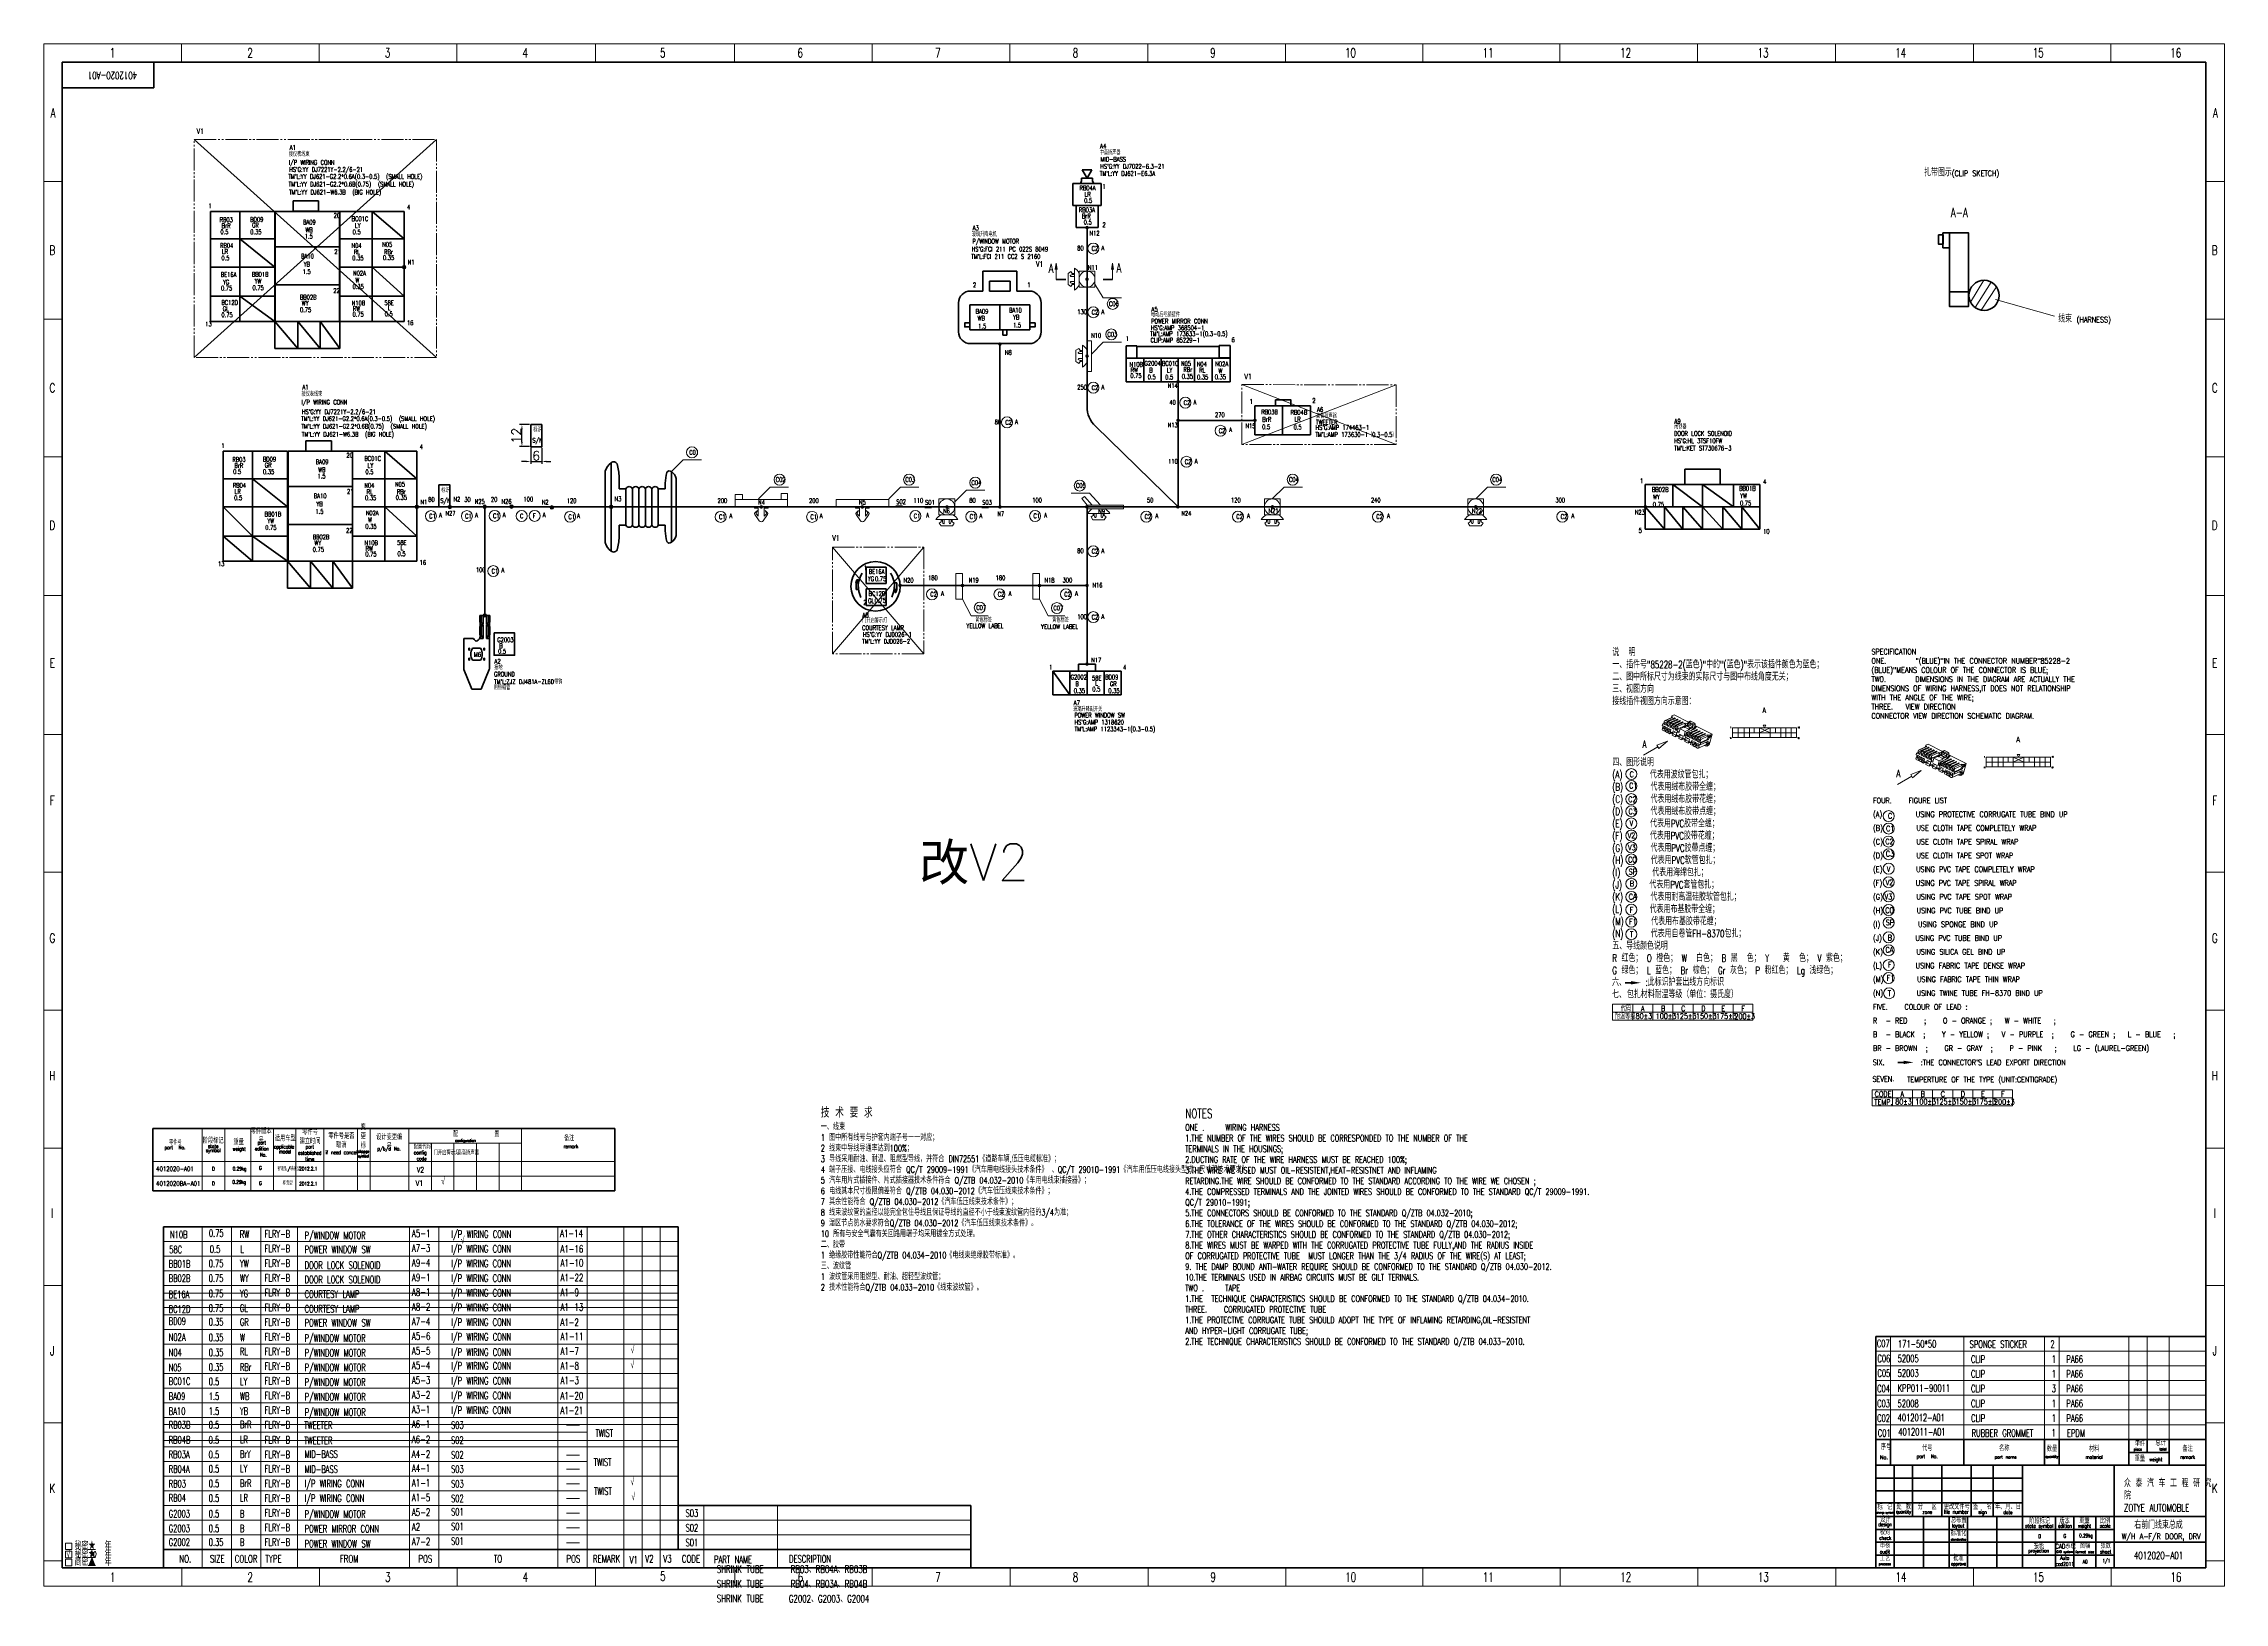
# Model space of a CAD drawing. Header units: millimetres. Extents: x 1000 to 2189, y 148 to 998.
import ezdxf
from ezdxf.enums import TextEntityAlignment as Align

# ---------------------------------------------------------------- set-up
doc = ezdxf.new("R2010")
doc.units = ezdxf.units.MM
doc.linetypes.add('PHANTOM', pattern=[17, 12, -1, 1, -1, 1, -1])
for name, color, linetype, lineweight in [('0Filament', 7, 'Continuous', 20), ('2FRAME', 2, 'Continuous', 70), ('4CONTOUR', 4, 'Continuous', 50), ('5PHANTOM', 6, 'PHANTOM', 20)]:
    doc.layers.add(name, color=color, linetype=linetype, lineweight=lineweight)
doc.styles.add('HZ', font='TXT', dxfattribs={"width": 0.7, "height": 4, "bigfont": 'HZTXT'})
doc.styles.get("Standard").update_dxf_attribs({"font": 'txt.shx', "height": 5})
doc.styles.add('样式 1', font='txt.shx', dxfattribs={"width": 0.7})
doc.dimstyles.new('ISO-25', dxfattribs={"dimtxt": 2.5, "dimasz": 2.5, "dimexe": 1.25, "dimexo": 0.625, "dimtad": 1, "dimtxsty": 'Standard', "dimcen": 2.5, "dimadec": 0, "dimazin": 0, "dimtfac": 1, "dimtmove": 0, "dimatfit": 3, "dimfxl": 1, "dimarcsym": 0})

# ---------------------------------------------------------------- blocks, each defined once
blk = doc.blocks.new('*D3')
at = {"layer": '0Filament', "color": 0, "lineweight": -2, "transparency": 16777216}
for p, q in [((1265.4, 777.8), (1265.4, 769.1)), ((1271.4, 777.8), (1271.4, 769.1)), ((1262.9, 770.4), (1260.4, 770.4)), ((1265.4, 770.4), (1271.4, 770.4)), ((1273.9, 770.4), (1276.4, 770.4))]:
    blk.add_line(p, q, dxfattribs=at)
at = {"layer": '0Filament', "color": 0, "transparency": 16777216}
for points in [[(1262.9, 770.8), (1262.9, 770), (1265.4, 770.4)], [(1273.9, 770.8), (1273.9, 770), (1271.4, 770.4)]]:
    blk.add_solid(points, dxfattribs=at)
at = {"layer": 'Defpoints', "color": 0, "transparency": 16777216}
for p in [(1265.4, 778.5), (1271.4, 778.5), (1271.4, 770.4)]:
    blk.add_point(p, dxfattribs=at)
at = {"layer": '0Filament', "color": 0, "transparency": 16777216, "insert": (1268.4, 773.5), "char_height": 5, "attachment_point": 5}
blk.add_mtext('6', dxfattribs=at)
blk = doc.blocks.new('*D4')
at = {"layer": '0Filament', "color": 0, "lineweight": -2, "transparency": 16777216}
for p, q in [((1264.8, 790.5), (1259.3, 790.5)), ((1260.6, 781), (1260.6, 788)), ((1264.8, 778.5), (1259.3, 778.5))]:
    blk.add_line(p, q, dxfattribs=at)
at = {"layer": '0Filament', "color": 0, "transparency": 16777216}
for points in [[(1260.2, 788), (1261, 788), (1260.6, 790.5)], [(1260.2, 781), (1261, 781), (1260.6, 778.5)]]:
    blk.add_solid(points, dxfattribs=at)
at = {"layer": 'Defpoints', "color": 0, "transparency": 16777216}
for p in [(1260.6, 790.5), (1265.4, 790.5), (1265.4, 778.5)]:
    blk.add_point(p, dxfattribs=at)
at = {"layer": '0Filament', "color": 0, "transparency": 16777216, "insert": (1257.5, 784.5), "char_height": 5, "attachment_point": 5, "rotation": 90}
blk.add_mtext('12', dxfattribs=at)

msp = doc.modelspace()

# ---------------------------------------------------------------- hatches: boundary and pattern name
at = {"layer": '0Filament'}
h = msp.add_hatch(color=256, dxfattribs=at)
edge = h.paths.add_edge_path()
edge.add_arc((1568.734, 897.913), 1, 0, 360)
h = msp.add_hatch(color=256, dxfattribs=at)
edge = h.paths.add_edge_path()
edge.add_arc((1196.376, 876.408), 1, 0, 360)
h = msp.add_hatch(color=256, dxfattribs=at)
h.dxf.hatch_style = 1
h.paths.add_polyline_path([(1551.34, 875.077), (1552.367, 875.077), (1551.853, 878.577)])
h = msp.add_hatch(color=256, dxfattribs=at)
edge = h.paths.add_edge_path()
edge.add_arc((1568.719, 869.763), 1, -90, 270)
h = msp.add_hatch(color=256, dxfattribs=at)
h.dxf.hatch_style = 1
h.paths.add_polyline_path([(1582.094, 875.079), (1583.121, 875.079), (1582.607, 878.579)])
h = msp.add_hatch(color=256, dxfattribs=at)
edge = h.paths.add_edge_path()
edge.add_arc((1521.239, 834.384), 1, 0, 360)
h = msp.add_hatch(color=256, dxfattribs=at)
edge = h.paths.add_edge_path()
edge.add_arc((1568.734, 827.862), 1, 0, 360)
h = msp.add_hatch(color=256, dxfattribs=at)
edge = h.paths.add_edge_path()
edge.add_arc((1618.365, 813.869), 1, 0, 360)
h = msp.add_hatch(color=256, dxfattribs=at)
edge = h.paths.add_edge_path()
edge.add_arc((1618.365, 792.815), 1, 0, 360)
h = msp.add_hatch(color=256, dxfattribs=at)
edge = h.paths.add_edge_path()
edge.add_arc((1660.257, 792.815), 1, 0, 360)
h = msp.add_hatch(color=256, dxfattribs=at)
edge = h.paths.add_edge_path()
edge.add_arc((1203.326, 745.679), 1, 0, 360)
h = msp.add_hatch(color=256, dxfattribs=at)
edge = h.paths.add_edge_path()
edge.add_arc((1221.281, 745.597), 1, 0, 360)
h = msp.add_hatch(color=256, dxfattribs=at)
edge = h.paths.add_edge_path()
edge.add_arc((1240.303, 745.679), 1, 0, 360)
h = msp.add_hatch(color=256, dxfattribs=at)
edge = h.paths.add_edge_path()
edge.add_arc((1254.925, 745.787), 1, 0, 360)
h = msp.add_hatch(color=256, dxfattribs=at)
edge = h.paths.add_edge_path()
edge.add_arc((1276.913, 745.355), 1, 0, 360)
h = msp.add_hatch(color=256, dxfattribs=at)
edge = h.paths.add_edge_path()
edge.add_arc((1309.247, 745.679), 1, 0, 360)
h = msp.add_hatch(color=256, dxfattribs=at)
edge = h.paths.add_edge_path()
edge.add_arc((1391.099, 745.615), 1, 0, 360)
h = msp.add_hatch(color=256, dxfattribs=at)
edge = h.paths.add_edge_path()
edge.add_arc((1446.261, 745.622), 1, 0, 360)
for points in [[(1464.474, 746.493), (1468.164, 746.493), (1468.164, 745.185), (1464.474, 745.185)], [(1480.235, 746.152), (1483.924, 746.152), (1483.924, 744.843), (1480.235, 744.843)], [(1511.355, 746.152), (1515.044, 746.152), (1515.044, 744.843), (1511.355, 744.843)], [(1865.4, 486.536), (1861.994, 486.536), (1861.994, 485.761), (1865.4, 485.761)], [(2014.088, 443.142), (2010.683, 443.142), (2010.683, 442.367), (2014.088, 442.367)]]:
    msp.add_hatch(color=256, dxfattribs=at).paths.add_polyline_path(points)
h = msp.add_hatch(color=256, dxfattribs=at)
edge = h.paths.add_edge_path()
edge.add_arc((1492.358, 745.613), 1, 0, 360)
h = msp.add_hatch(color=256, dxfattribs=at)
edge = h.paths.add_edge_path()
edge.add_arc((1521.249, 745.616), 1, 0, 360)
h = msp.add_hatch(color=256, dxfattribs=at)
edge = h.paths.add_edge_path()
edge.add_arc((1568.65, 745.679), 1, 0, 360)
h = msp.add_hatch(color=256, dxfattribs=at)
edge = h.paths.add_edge_path()
edge.add_arc((1618.28, 745.679), 1, 0, 360)
h = msp.add_hatch(color=256, dxfattribs=at)
edge = h.paths.add_edge_path()
edge.add_arc((1669.799, 745.665), 1, 0, 360)
h = msp.add_hatch(color=256, dxfattribs=at)
edge = h.paths.add_edge_path()
edge.add_arc((1780.706, 745.665), 1, 0, 360)
h = msp.add_hatch(color=256, dxfattribs=at)
edge = h.paths.add_edge_path()
edge.add_arc((1873.134, 745.679), 1, 0, 360)
h = msp.add_hatch(color=256, dxfattribs=at)
edge = h.paths.add_edge_path()
edge.add_arc((1466.789, 702.819), 1, 0, 360)
h = msp.add_hatch(color=256, dxfattribs=at)
edge = h.paths.add_edge_path()
edge.add_arc((1500.836, 702.778), 1, 0, 360)
h = msp.add_hatch(color=256, dxfattribs=at)
edge = h.paths.add_edge_path()
edge.add_arc((1542.764, 702.778), 1, 0, 360)
h = msp.add_hatch(color=256, dxfattribs=at)
edge = h.paths.add_edge_path()
edge.add_arc((1568.717, 702.819), 1, 0, 360)
h = msp.add_hatch(color=256, dxfattribs=at)
edge = h.paths.add_edge_path()
edge.add_arc((1240.368, 686.465), 1, 0, 360)
h = msp.add_hatch(color=256, dxfattribs=at)
edge = h.paths.add_edge_path()
edge.add_arc((1568.717, 659.964), 1, 0, 360)

# ---------------------------------------------------------------- linework, layer by layer
for p, q in [((999.852, 157.183), (999.852, 998.183)), ((999.852, 998.183), (2188.852, 998.183)), ((999.852, 998.183), (999.852, 988.281)), ((999.852, 998.183), (999.852, 988.281)), ((1009.755, 998.183), (999.852, 998.183)), ((1074.991, 998.209), (1074.991, 988.225)), ((1150.129, 998.183), (1150.129, 988.281)), ((1225.158, 998.182), (1225.158, 988.279)), ((1300.68, 998.183), (1300.68, 988.281)), ((1376.522, 998.182), (1376.522, 988.279)), ((1451.552, 998.183), (1451.552, 988.281)), ((1526.69, 998.209), (1526.69, 988.225)), ((1601.932, 998.183), (1601.932, 988.281)), ((1676.961, 998.182), (1676.961, 988.279)), ((1751.774, 998.183), (1751.774, 988.281)), ((1826.588, 998.182), (1826.588, 988.279)), ((1901.617, 998.183), (1901.617, 988.281)), ((1976.859, 998.209), (1976.859, 988.225)), ((2051.997, 998.183), (2051.997, 988.281)), ((2127.026, 998.182), (2127.026, 988.279)), ((2127.026, 988.279), (2127.026, 998.182)), ((2188.852, 998.183), (2178.95, 998.183)), ((2188.852, 998.183), (2178.95, 998.183)), ((2188.852, 157.183), (2188.852, 998.183)), ((1009.781, 923.045), (999.797, 923.045)), ((2188.878, 923.045), (2178.894, 923.045)), ((1551.853, 878.577), (1551.34, 875.077)), ((1551.853, 878.577), (1552.367, 875.077)), ((1551.859, 875.079), (1551.859, 869.625)), ((1559.898, 873.953), (1558.353, 872.949)), ((1558.353, 866.807), (1558.353, 872.949)), ((1560.672, 872.281), (1559.846, 871.994)), ((1559.898, 873.953), (1560.631, 872.892)), ((1561.858, 871.236), (1559.973, 871.236)), ((1561.863, 868.519), (1559.973, 868.519)), ((1560.631, 872.892), (1561.446, 872.892)), ((1561.446, 872.281), (1560.672, 872.281)), ((1561.446, 872.892), (1561.446, 872.281)), ((1561.865, 875.854), (1561.865, 863.76)), ((1564.413, 865.484), (1564.413, 874.124)), ((1564.413, 874.124), (1573.053, 874.124)), ((1564.413, 873.099), (1564.413, 866.51)), ((1573.053, 874.124), (1573.053, 865.484)), ((1582.607, 878.579), (1582.094, 875.079)), ((1582.607, 878.579), (1583.121, 875.079)), ((1582.618, 875.079), (1582.618, 869.625)), ((1559.898, 865.803), (1558.353, 866.807)), ((1560.672, 867.475), (1559.846, 867.762)), ((1559.898, 865.803), (1560.631, 866.863)), ((1560.631, 866.863), (1561.446, 866.863)), ((1561.446, 867.475), (1560.672, 867.475)), ((1561.446, 866.863), (1561.446, 867.475)), ((1573.053, 865.484), (1564.413, 865.484)), ((1573.053, 867.093), (1577.512, 859.691)), ((1577.512, 859.691), (1587.512, 859.691)), ((1009.755, 847.907), (999.852, 847.907)), ((2188.852, 847.907), (2178.95, 847.907)), ((1566.186, 833.902), (1566.186, 821.808)), ((1571.128, 828.976), (1577.512, 835.361)), ((1577.512, 835.361), (1587.512, 835.361)), ((1564.219, 832.001), (1562.675, 830.997)), ((1562.675, 824.855), (1562.675, 830.997)), ((1564.219, 823.851), (1562.675, 824.855)), ((1564.994, 830.329), (1564.167, 830.042)), ((1564.994, 825.524), (1564.167, 825.81)), ((1564.219, 832.001), (1564.953, 830.941)), ((1564.219, 823.851), (1564.953, 824.912)), ((1566.18, 829.285), (1564.295, 829.285)), ((1566.184, 826.568), (1564.295, 826.568)), ((1564.953, 830.941), (1565.768, 830.941)), ((1564.953, 824.912), (1565.768, 824.912)), ((1565.768, 830.329), (1564.994, 830.329)), ((1565.768, 825.524), (1564.994, 825.524)), ((1565.768, 830.941), (1565.768, 830.329)), ((1565.768, 824.912), (1565.768, 825.524)), ((1568.734, 824.577), (1568.734, 831.147)), ((1009.753, 772.878), (999.851, 772.878)), ((1342.178, 764.85), (1348.562, 771.235)), ((1348.562, 771.235), (1358.562, 771.235)), ((2188.851, 772.878), (2178.949, 772.878)), ((1389.517, 749.999), (1395.901, 756.384)), ((1395.901, 756.384), (1405.901, 756.384)), ((1460.587, 749.999), (1466.972, 756.384)), ((1466.972, 756.384), (1476.972, 756.384)), ((1487.997, 749.947), (1496.637, 749.947)), ((1487.997, 741.307), (1487.997, 749.947)), ((1496.637, 748.314), (1503.022, 754.699)), ((1496.637, 749.947), (1496.637, 741.307)), ((1503.022, 754.699), (1513.022, 754.699)), ((1560.016, 753.137), (1570.016, 753.137)), ((1575.805, 746.753), (1570.016, 753.137)), ((1665.438, 749.999), (1674.078, 749.999)), ((1665.438, 741.359), (1665.438, 749.999)), ((1669.758, 749.999), (1676.142, 756.384)), ((1674.078, 749.999), (1674.078, 741.359)), ((1676.142, 756.384), (1686.142, 756.384)), ((1776.344, 749.999), (1784.984, 749.999)), ((1776.344, 741.359), (1776.344, 749.999)), ((1780.664, 749.999), (1787.049, 756.384)), ((1784.984, 749.999), (1784.984, 741.359)), ((1787.049, 756.384), (1797.049, 756.384)), ((1486.268, 738.758), (1498.362, 738.758)), ((1496.637, 741.307), (1487.997, 741.307)), ((1488.168, 736.792), (1489.229, 737.525)), ((1489.023, 741.307), (1495.612, 741.307)), ((1489.229, 737.525), (1489.229, 738.34)), ((1489.229, 738.34), (1489.841, 738.34)), ((1489.841, 738.34), (1489.841, 737.566)), ((1489.841, 737.566), (1490.127, 736.739)), ((1490.885, 738.752), (1490.885, 736.867)), ((1493.602, 738.756), (1493.602, 736.867)), ((1494.646, 737.566), (1494.36, 736.739)), ((1495.258, 738.34), (1494.646, 738.34)), ((1494.646, 738.34), (1494.646, 737.566)), ((1495.258, 737.525), (1495.258, 738.34)), ((1496.319, 736.792), (1495.258, 737.525)), ((1568.734, 746.605), (1568.734, 744.669)), ((1568.734, 746.605), (1588.543, 746.605)), ((1568.734, 744.669), (1588.543, 744.669)), ((1569.073, 742.121), (1581.167, 742.121)), ((1570.974, 740.154), (1572.035, 740.888)), ((1570.974, 740.154), (1571.978, 738.61)), ((1578.399, 744.669), (1571.829, 744.669)), ((1578.121, 738.61), (1571.978, 738.61)), ((1572.035, 740.888), (1572.035, 741.702)), ((1572.035, 741.702), (1572.647, 741.702)), ((1572.647, 741.702), (1572.647, 740.928)), ((1572.647, 740.928), (1572.933, 740.102)), ((1573.691, 742.115), (1573.691, 740.23)), ((1576.408, 742.119), (1576.408, 740.23)), ((1577.452, 740.928), (1577.166, 740.102)), ((1578.064, 741.702), (1577.452, 741.702)), ((1577.452, 741.702), (1577.452, 740.928)), ((1578.064, 740.888), (1578.064, 741.702)), ((1579.125, 740.154), (1578.064, 740.888)), ((1579.125, 740.154), (1578.121, 738.61)), ((1588.543, 744.669), (1588.543, 746.605)), ((1663.708, 738.811), (1675.802, 738.811)), ((1674.078, 741.359), (1665.438, 741.359)), ((1665.609, 736.844), (1666.67, 737.578)), ((1666.463, 741.359), (1673.052, 741.359)), ((1666.67, 737.578), (1666.67, 738.393)), ((1666.67, 738.393), (1667.282, 738.393)), ((1667.282, 738.393), (1667.282, 737.618)), ((1667.282, 737.618), (1667.568, 736.792)), ((1668.326, 738.805), (1668.326, 736.92)), ((1671.043, 738.809), (1671.043, 736.92)), ((1672.087, 737.618), (1671.8, 736.792)), ((1672.699, 738.393), (1672.087, 738.393)), ((1672.087, 738.393), (1672.087, 737.618)), ((1672.699, 737.578), (1672.699, 738.393)), ((1673.759, 736.844), (1672.699, 737.578)), ((1774.615, 738.811), (1786.709, 738.811)), ((1784.984, 741.359), (1776.344, 741.359)), ((1776.516, 736.844), (1777.576, 737.578)), ((1777.37, 741.359), (1783.959, 741.359)), ((1777.576, 737.578), (1777.576, 738.393)), ((1777.576, 738.393), (1778.188, 738.393)), ((1778.188, 738.393), (1778.188, 737.618)), ((1778.188, 737.618), (1778.475, 736.792)), ((1779.232, 738.805), (1779.232, 736.92)), ((1781.949, 738.809), (1781.949, 736.92)), ((1782.993, 737.618), (1782.707, 736.792)), ((1783.605, 738.393), (1782.993, 738.393)), ((1782.993, 738.393), (1782.993, 737.618)), ((1783.605, 737.578), (1783.605, 738.393)), ((1784.666, 736.844), (1783.605, 737.578)), ((1488.168, 736.792), (1489.172, 735.247)), ((1495.315, 735.247), (1489.172, 735.247)), ((1496.319, 736.792), (1495.315, 735.247)), ((1665.609, 736.844), (1666.613, 735.3)), ((1672.755, 735.3), (1666.613, 735.3)), ((1673.759, 736.844), (1672.755, 735.3)), ((1776.516, 736.844), (1777.52, 735.3)), ((1783.662, 735.3), (1777.52, 735.3)), ((1784.666, 736.844), (1783.662, 735.3)), ((1009.755, 697.356), (999.852, 697.356)), ((2188.852, 697.356), (2178.95, 697.356)), ((1009.753, 621.513), (999.851, 621.513)), ((1900.219, 626.538), (1909.611, 621.742)), ((2188.851, 621.513), (2178.949, 621.513)), ((1879.456, 615.717), (1885.152, 617.851)), ((1879.456, 615.717), (1880.456, 613.985)), ((1885.152, 617.851), (1880.456, 613.985)), ((2038.647, 610.545), (2048.039, 605.749)), ((2017.883, 599.723), (2023.58, 601.857)), ((2017.883, 599.723), (2018.883, 597.991)), ((2023.58, 601.857), (2018.883, 597.991)), ((1009.755, 546.484), (999.852, 546.484)), ((2188.852, 546.484), (2178.95, 546.484)), ((1009.781, 471.242), (999.797, 471.242)), ((1855.294, 465.757), (1855.294, 474.524)), ((1855.294, 474.524), (1931.832, 474.524)), ((1855.294, 470.14), (1931.832, 470.14)), ((1931.832, 465.757), (1855.294, 465.757)), ((1866.264, 465.757), (1866.264, 474.524)), ((1877.234, 465.757), (1877.234, 474.524)), ((1888.204, 465.757), (1888.204, 474.524)), ((1899.174, 465.757), (1899.174, 474.524)), ((1910.144, 465.757), (1910.144, 474.524)), ((1921.114, 465.757), (1921.114, 474.524)), ((1931.832, 474.524), (1931.832, 465.757)), ((2188.878, 471.242), (2178.894, 471.242)), ((1996.858, 419.093), (1996.858, 427.86)), ((1996.858, 427.86), (2073.396, 427.86)), ((1996.858, 423.477), (2073.396, 423.477)), ((2073.396, 419.093), (1996.858, 419.093)), ((2007.828, 419.093), (2007.828, 427.86)), ((2018.798, 419.093), (2018.798, 427.86)), ((2029.768, 419.093), (2029.768, 427.86)), ((2040.738, 419.093), (2040.738, 427.86)), ((2051.708, 419.093), (2051.708, 427.86)), ((2062.678, 419.093), (2062.678, 427.86)), ((2073.396, 427.86), (2073.396, 419.093)), ((1086.279, 406.775), (1086.279, 372.777)), ((1098.577, 406.775), (1098.577, 372.777)), ((1112.773, 406.775), (1112.773, 372.777)), ((1125.071, 406.775), (1125.071, 372.777)), ((1137.368, 406.775), (1137.368, 372.777)), ((1152.555, 406.775), (1152.555, 372.777)), ((1171.022, 406.775), (1171.022, 372.777)), ((1177.791, 406.775), (1177.791, 372.777)), ((1198.975, 406.775), (1198.975, 372.777)), ((1260.402, 406.775), (1260.402, 372.777)), ((1009.755, 396.104), (999.852, 396.104)), ((1198.975, 398.776), (1260.402, 398.776)), ((1211.213, 398.776), (1211.213, 372.777)), ((1223.51, 398.776), (1223.51, 372.777)), ((1235.808, 398.776), (1235.808, 372.777)), ((1248.105, 398.776), (1248.105, 372.777)), ((2188.852, 396.104), (2178.95, 396.104)), ((1059.265, 388.776), (1311.304, 388.776)), ((1059.265, 380.777), (1311.304, 380.777)), ((1345.83, 345.183), (1065.215, 345.183)), ((1086.215, 353.183), (1086.215, 167.183)), ((1102.215, 353.183), (1102.215, 167.183)), ((1118.215, 167.183), (1118.215, 353.183)), ((1138.198, 167.183), (1138.198, 353.183)), ((1199.215, 167.183), (1199.215, 353.183)), ((1215.215, 167.183), (1215.215, 353.183)), ((1280.215, 167.183), (1280.215, 353.183)), ((1296.215, 353.183), (1296.215, 167.183)), ((1316.215, 167.183), (1316.215, 353.183)), ((1326.087, 167.183), (1326.087, 353.183)), ((1335.958, 167.183), (1335.958, 353.183)), ((1345.83, 337.183), (1065.215, 337.183)), ((1009.753, 321.075), (999.851, 321.075)), ((1345.83, 329.183), (1065.215, 329.183)), ((1345.83, 321.183), (1065.215, 321.183)), ((2188.851, 321.075), (2178.949, 321.075)), ((1345.83, 313.183), (1065.215, 313.183)), ((1345.83, 305.183), (1065.215, 305.183)), ((1345.83, 297.183), (1065.215, 297.183)), ((1345.83, 289.183), (1065.215, 289.183)), ((2178.852, 285.436), (1998.852, 285.436)), ((2006.852, 237.183), (2006.852, 293.436)), ((2046.852, 237.183), (2046.852, 293.436)), ((2090.852, 237.183), (2090.852, 293.436)), ((2098.852, 237.183), (2098.852, 293.436)), ((2136.852, 237.183), (2136.852, 293.436)), ((2146.852, 237.183), (2146.852, 293.436)), ((2158.852, 237.183), (2158.852, 293.436)), ((1345.83, 281.183), (1065.215, 281.183)), ((2178.852, 277.436), (1998.852, 277.436)), ((1345.83, 273.183), (1065.215, 273.183)), ((1345.83, 265.183), (1065.215, 265.183)), ((2178.852, 269.436), (1998.852, 269.436)), ((1345.83, 257.183), (1065.215, 257.183)), ((2178.852, 261.373), (1998.852, 261.373)), ((2178.852, 253.31), (1998.852, 253.31)), ((1009.755, 246.261), (999.852, 246.261)), ((1345.83, 249.183), (1065.215, 249.183)), ((1296.215, 241.183), (1065.215, 241.183)), ((1284.963, 244.957), (1292.014, 244.957)), ((2178.852, 245.246), (1998.852, 245.246)), ((2188.852, 246.261), (2178.95, 246.261)), ((1345.83, 233.183), (1065.215, 233.183)), ((1284.939, 236.681), (1291.99, 236.681)), ((1284.939, 228.681), (1291.99, 228.681)), ((1296.215, 225.183), (1065.215, 225.183)), ((1345.83, 217.183), (1065.215, 217.183)), ((1284.963, 220.957), (1292.014, 220.957)), ((1296.215, 209.183), (1065.215, 209.183)), ((1284.963, 212.957), (1292.014, 212.957)), ((1284.963, 204.957), (1292.014, 204.957)), ((1345.83, 201.183), (1065.215, 201.183)), ((1345.83, 193.183), (1065.215, 193.183)), ((1284.963, 196.957), (1292.014, 196.957)), ((1345.83, 193.246), (1505.29, 193.246)), ((1359.74, 201.246), (1359.74, 167.174)), ((1399.905, 201.246), (1399.905, 167.174)), ((1011.669, 180.737), (1015.169, 180.737)), ((1011.669, 177.237), (1011.669, 180.737)), ((1015.169, 180.737), (1015.169, 177.237)), ((1345.83, 185.183), (1065.215, 185.183)), ((1284.963, 188.957), (1292.014, 188.957)), ((1284.963, 180.957), (1292.014, 180.957)), ((1345.83, 185.246), (1505.29, 185.246)), ((1009.699, 171.123), (999.797, 171.123)), ((1009.781, 171.123), (999.797, 171.123)), ((1015.169, 177.237), (1011.669, 177.237)), ((1011.669, 176.273), (1015.169, 176.273)), ((1011.669, 172.773), (1011.669, 176.273)), ((1015.169, 172.773), (1011.669, 172.773)), ((1011.669, 171.891), (1015.169, 171.891)), ((1011.669, 168.391), (1011.669, 171.891)), ((1015.169, 168.391), (1011.669, 168.391)), ((1015.169, 176.273), (1015.169, 172.773)), ((1015.169, 171.891), (1015.169, 168.391)), ((1024.014, 177.307), (1028.121, 177.307)), ((1024.014, 172.843), (1028.121, 172.843)), ((1024.014, 168.46), (1028.121, 168.46)), ((1075.087, 167.201), (1075.087, 157.217)), ((1138.198, 177.183), (1138.198, 167.183)), ((1150.225, 167.175), (1150.225, 157.273)), ((1199.215, 177.183), (1199.215, 167.183)), ((1215.215, 177.183), (1215.215, 167.183)), ((1225.254, 167.174), (1225.254, 157.271)), ((1280.215, 177.183), (1280.215, 167.183)), ((1300.776, 167.175), (1300.776, 157.273)), ((1376.618, 167.174), (1376.618, 157.271)), ((1451.648, 167.175), (1451.648, 157.273)), ((1526.786, 167.201), (1526.786, 157.217)), ((1602.028, 167.175), (1602.028, 157.273)), ((1677.057, 167.174), (1677.057, 157.271)), ((1751.87, 167.175), (1751.87, 157.273)), ((1826.684, 167.174), (1826.684, 157.271)), ((1901.713, 167.175), (1901.713, 157.273)), ((1976.955, 167.201), (1976.955, 157.217)), ((2052.093, 167.175), (2052.093, 157.273)), ((2127.122, 157.271), (2127.122, 167.174)), ((2127.122, 167.174), (2127.122, 157.271)), ((2188.797, 171.123), (2178.894, 171.123)), ((2188.878, 171.123), (2178.894, 171.123)), ((999.852, 157.183), (2188.852, 157.183))]:
    msp.add_line(p, q, dxfattribs=at)
at = {"layer": '0Filament', "color": 1}
for p, q in [((1081.952, 945.937), (1213.935, 827.063)), ((1081.952, 827.063), (1213.935, 945.937)), ((1653.169, 812.326), (1737.305, 779.579)), ((1653.169, 779.579), (1737.305, 812.152)), ((1429.899, 723.761), (1479.691, 665.554)), ((1429.899, 665.554), (1479.691, 723.761)), ((1065.215, 317.007), (1345.83, 317.007)), ((1065.215, 309.228), (1345.83, 309.228)), ((1065.215, 245.322), (1345.83, 245.322)), ((1065.215, 236.725), (1345.83, 236.725))]:
    msp.add_line(p, q, dxfattribs=at)
at = {"layer": '0Filament', "lineweight": 40}
for p, q in [((1551.859, 869.625), (1557.102, 869.625)), ((1577.468, 869.625), (1582.618, 869.625))]:
    msp.add_line(p, q, dxfattribs=at)
at = {"layer": '0Filament', "color": 0, "linetype": 'Continuous'}
for p, q in [((2057.658, 869.191), (2050.495, 857.206)), ((2061.758, 868.202), (2053.042, 854.364)), ((2064.689, 865.533), (2056.327, 852.848)), ((2064.014, 858.67), (2096.292, 849.641))]:
    msp.add_line(p, q, dxfattribs=at)
at = {"layer": '0Filament', "ltscale": 0.5}
for p, q in [((1568.734, 819.515), (1568.734, 836.21)), ((1568.734, 836.21), (1571.128, 836.21)), ((1571.128, 836.21), (1571.128, 819.515)), ((1568.734, 830.031), (1568.734, 825.693)), ((1571.128, 819.515), (1568.734, 819.515)), ((1380.942, 752.469), (1376.789, 752.469)), ((1376.789, 752.469), (1376.789, 749.718)), ((1376.789, 749.718), (1380.942, 749.718)), ((1376.789, 749.718), (1405.409, 749.718)), ((1376.789, 745.615), (1376.789, 749.718)), ((1380.942, 749.718), (1380.942, 752.469)), ((1401.876, 749.718), (1401.876, 753.018)), ((1401.876, 753.018), (1405.409, 753.018)), ((1405.409, 749.718), (1401.876, 749.718)), ((1405.409, 753.018), (1405.409, 749.718)), ((1405.409, 749.718), (1405.409, 745.615)), ((1431.952, 749.725), (1460.571, 749.725)), ((1431.952, 745.622), (1431.952, 749.725)), ((1460.571, 749.725), (1460.571, 745.622)), ((1565.877, 750.132), (1567.38, 751.349)), ((1568.734, 746.605), (1565.877, 750.132)), ((1567.38, 751.349), (1571.484, 746.605)), ((1405.409, 745.615), (1376.789, 745.615)), ((1387.38, 745.615), (1387.38, 744.876)), ((1387.38, 745.615), (1394.817, 745.615)), ((1387.38, 744.876), (1389.434, 744.876)), ((1387.624, 741.409), (1390.006, 738.126)), ((1389.013, 743.615), (1387.792, 742.642)), ((1388.421, 742.701), (1389.013, 743.615)), ((1389.434, 740.542), (1388.496, 741.622)), ((1389.434, 744.876), (1389.434, 740.542)), ((1394.574, 741.409), (1392.192, 738.126)), ((1392.764, 744.876), (1394.817, 744.876)), ((1392.764, 744.876), (1392.764, 740.542)), ((1392.764, 740.542), (1393.701, 741.622)), ((1393.777, 742.701), (1393.185, 743.615)), ((1393.185, 743.615), (1394.406, 742.642)), ((1394.817, 745.615), (1394.817, 744.876)), ((1460.571, 745.622), (1431.952, 745.622)), ((1442.543, 745.622), (1442.543, 744.884)), ((1442.543, 745.622), (1449.98, 745.622)), ((1442.543, 744.884), (1444.597, 744.884)), ((1442.787, 741.417), (1445.169, 738.134)), ((1444.176, 743.622), (1442.954, 742.649)), ((1443.583, 742.709), (1444.176, 743.622)), ((1444.597, 740.549), (1443.659, 741.629)), ((1444.597, 744.884), (1444.597, 740.549)), ((1449.736, 741.417), (1447.354, 738.134)), ((1447.926, 744.884), (1449.98, 744.884)), ((1447.926, 744.884), (1447.926, 740.549)), ((1447.926, 740.549), (1448.864, 741.629)), ((1448.94, 742.709), (1448.347, 743.622)), ((1448.347, 743.622), (1449.569, 742.649)), ((1449.98, 745.622), (1449.98, 744.884)), ((1497.247, 709.311), (1500.836, 709.311)), ((1497.247, 695.367), (1497.247, 709.311)), ((1500.836, 709.311), (1500.836, 695.367)), ((1539.174, 709.311), (1542.764, 709.311)), ((1539.174, 695.367), (1539.174, 709.311)), ((1542.764, 709.311), (1542.764, 695.367)), ((1500.836, 695.367), (1497.247, 695.367)), ((1500.836, 695.367), (1505.63, 686.295)), ((1542.764, 695.367), (1539.174, 695.367)), ((1542.764, 695.367), (1547.558, 686.295)), ((1505.63, 686.295), (1514.762, 686.295)), ((1547.558, 686.295), (1556.69, 686.295))]:
    msp.add_line(p, q, dxfattribs=at)
at = {"layer": '0Filament', "ltscale": 0.214814}
for p, q in [((1883.62, 628.979), (1887.532, 630.755)), ((1884.258, 629.255), (1888.17, 631.031)), ((1890.328, 629.326), (1886.416, 627.551)), ((1891.906, 629.123), (1887.994, 627.348)), ((1892.396, 628.873), (1888.483, 627.097)), ((1890.749, 625.94), (1894.662, 627.716)), ((1896.547, 622.98), (1900.459, 624.755)), ((1902.577, 623.072), (1898.664, 621.296)), ((1902.725, 623.598), (1898.813, 621.823)), ((1903.215, 623.348), (1899.303, 621.572)), ((1904.154, 622.868), (1900.242, 621.093)), ((1903.038, 619.665), (1906.951, 621.44)), ((1902.057, 614.193), (1905.969, 615.969)), ((2022.047, 612.986), (2025.959, 614.761)), ((2022.685, 613.262), (2026.598, 615.037)), ((2028.756, 613.333), (2024.844, 611.557)), ((2030.333, 613.13), (2026.421, 611.354)), ((2030.823, 612.88), (2026.911, 611.104)), ((2029.177, 609.947), (2033.089, 611.722)), ((2034.974, 606.986), (2038.887, 608.762)), ((2041.004, 607.078), (2037.092, 605.303)), ((2041.153, 607.605), (2037.24, 605.829)), ((2041.643, 607.354), (2037.73, 605.579)), ((2042.582, 606.875), (2038.669, 605.099)), ((2040.485, 598.2), (2044.397, 599.975)), ((2041.466, 603.671), (2045.378, 605.447))]:
    msp.add_line(p, q, dxfattribs=at)
at = {"layer": '0Filament', "ltscale": 0.214816}
for p, q in [((1889.048, 630.583), (1885.136, 628.807)), ((1889.538, 630.332), (1885.626, 628.557)), ((1888.899, 630.056), (1884.987, 628.281)), ((1890.477, 629.853), (1886.565, 628.077)), ((1890.967, 629.603), (1887.054, 627.827)), ((1891.757, 628.597), (1887.845, 626.821)), ((1893.186, 627.867), (1889.274, 626.091)), ((1893.335, 628.394), (1889.422, 626.618)), ((1893.825, 628.143), (1889.912, 626.368)), ((1891.002, 624.681), (1894.914, 626.457)), ((1901.148, 623.801), (1897.235, 622.026)), ((1901.296, 624.328), (1897.384, 622.552)), ((1904.006, 622.342), (1900.093, 620.566)), ((1904.644, 622.618), (1900.732, 620.843)), ((1905.435, 621.612), (1901.522, 619.837)), ((1905.583, 622.139), (1901.671, 620.363)), ((1906.073, 621.888), (1902.161, 620.113)), ((1903.38, 618.888), (1907.292, 620.664)), ((2027.327, 614.063), (2023.415, 612.287)), ((2027.475, 614.589), (2023.563, 612.814)), ((2027.965, 614.339), (2024.053, 612.563)), ((2028.904, 613.859), (2024.992, 612.084)), ((2029.394, 613.609), (2025.482, 611.834)), ((2030.185, 612.603), (2026.273, 610.828)), ((2031.614, 611.874), (2027.702, 610.098)), ((2031.762, 612.4), (2027.85, 610.624)), ((2032.252, 612.15), (2028.34, 610.374)), ((2029.429, 608.688), (2033.342, 610.463)), ((2039.575, 607.808), (2035.663, 606.032)), ((2039.724, 608.334), (2035.811, 606.559)), ((2043.071, 606.625), (2039.159, 604.849)), ((2042.433, 606.348), (2038.521, 604.573)), ((2043.862, 605.619), (2039.95, 603.843)), ((2044.011, 606.145), (2040.098, 604.37)), ((2044.5, 605.895), (2040.588, 604.119)), ((2041.808, 602.894), (2045.72, 604.67))]:
    msp.add_line(p, q, dxfattribs=at)
at = {"layer": '0Filament', "ltscale": 0.034189}
for p, q in [((1887.648, 631.7), (1887.463, 631.042)), ((1886.625, 622.575), (1886.44, 621.917)), ((1887.932, 621.908), (1887.746, 621.25)), ((1889.647, 621.033), (1889.461, 620.374)), ((1891.525, 620.074), (1891.339, 619.415)), ((1892.891, 618.623), (1893.076, 619.281)), ((1907.292, 620.549), (1907.477, 621.207)), ((1908.307, 621.15), (1908.122, 620.492)), ((1894.769, 617.664), (1894.954, 618.322)), ((1896.484, 616.788), (1896.669, 617.447)), ((1897.79, 616.121), (1897.976, 616.779)), ((1906.836, 615.929), (1906.65, 615.271)), ((2025.053, 606.582), (2024.868, 605.924)), ((2026.076, 615.706), (2025.89, 615.048)), ((2026.359, 605.915), (2026.174, 605.257)), ((2028.074, 605.039), (2027.889, 604.381)), ((2029.952, 604.08), (2029.767, 603.422)), ((2031.318, 602.63), (2031.504, 603.288)), ((2033.196, 601.671), (2033.382, 602.329)), ((2034.911, 600.795), (2035.097, 601.453)), ((2036.218, 600.128), (2036.403, 600.786)), ((2045.263, 599.935), (2045.078, 599.277)), ((2045.719, 604.555), (2045.905, 605.213)), ((2046.735, 605.157), (2046.549, 604.498))]:
    msp.add_line(p, q, dxfattribs=at)
at = {"layer": '0Filament', "ltscale": 0.014991}
for p, q in [((1887.513, 630.746), (1887.463, 631.042)), ((2025.941, 614.753), (2025.89, 615.048))]:
    msp.add_line(p, q, dxfattribs=at)
at = {"layer": '0Filament', "ltscale": 0.027351}
for p, q in [((1887.532, 630.755), (1887.68, 631.281)), ((1888.899, 630.056), (1889.048, 630.583)), ((1883.751, 623.893), (1883.602, 623.366)), ((1885.136, 628.807), (1884.987, 628.281)), ((1885.18, 623.163), (1885.031, 622.637)), ((1885.626, 628.557), (1885.477, 628.03)), ((1885.67, 622.913), (1885.521, 622.386)), ((1887.054, 627.827), (1886.906, 627.301)), ((1887.994, 627.348), (1887.845, 626.821)), ((1889.422, 626.618), (1889.274, 626.091)), ((1889.912, 626.368), (1889.764, 625.841)), ((1891.757, 628.597), (1891.906, 629.123)), ((1893.186, 627.867), (1893.335, 628.394)), ((1897.235, 622.026), (1897.384, 622.552)), ((1898.664, 621.296), (1898.813, 621.823)), ((1899.154, 621.046), (1899.303, 621.572)), ((1900.093, 620.566), (1900.242, 621.093)), ((1900.583, 620.316), (1900.732, 620.843)), ((1901.148, 623.801), (1901.296, 624.328)), ((1901.522, 619.837), (1901.671, 620.363)), ((1902.012, 619.586), (1902.161, 620.113)), ((1904.006, 622.342), (1904.154, 622.868)), ((1905.435, 621.612), (1905.583, 622.139)), ((1907.292, 620.664), (1907.441, 621.19)), ((1899.199, 615.402), (1899.347, 615.928)), ((1900.138, 614.922), (1900.286, 615.449)), ((1900.628, 614.672), (1900.776, 615.199)), ((2022.178, 607.899), (2022.03, 607.373)), ((2023.563, 612.814), (2023.415, 612.287)), ((2023.607, 607.17), (2023.459, 606.643)), ((2024.053, 612.563), (2023.905, 612.037)), ((2024.097, 606.919), (2023.949, 606.393)), ((2025.482, 611.834), (2025.334, 611.307)), ((2025.959, 614.761), (2026.108, 615.288)), ((2026.421, 611.354), (2026.273, 610.828)), ((2027.327, 614.063), (2027.475, 614.589)), ((2027.85, 610.624), (2027.702, 610.098)), ((2028.34, 610.374), (2028.192, 609.848)), ((2030.185, 612.603), (2030.333, 613.13)), ((2031.614, 611.874), (2031.762, 612.4)), ((2035.663, 606.032), (2035.811, 606.559)), ((2039.575, 607.808), (2039.724, 608.334)), ((2042.433, 606.348), (2042.582, 606.875)), ((2037.092, 605.303), (2037.24, 605.829)), ((2037.582, 605.052), (2037.73, 605.579)), ((2037.626, 599.408), (2037.775, 599.935)), ((2038.521, 604.573), (2038.669, 605.099)), ((2038.565, 598.929), (2038.714, 599.455)), ((2039.011, 604.323), (2039.159, 604.849)), ((2039.055, 598.679), (2039.203, 599.205)), ((2039.95, 603.843), (2040.098, 604.37)), ((2040.44, 603.593), (2040.588, 604.119)), ((2043.862, 605.619), (2044.011, 606.145)), ((2045.72, 604.67), (2045.868, 605.197))]:
    msp.add_line(p, q, dxfattribs=at)
at = {"layer": '0Filament', "ltscale": 0.034777}
for p, q in [((1887.532, 630.755), (1888.17, 631.031)), ((1883.62, 628.979), (1884.258, 629.255)), ((2022.047, 612.986), (2022.685, 613.262)), ((2025.959, 614.761), (2026.598, 615.037))]:
    msp.add_line(p, q, dxfattribs=at)
at = {"layer": '0Filament', "ltscale": 0.071605}
for p, q in [((1888.952, 632.292), (1887.648, 631.7)), ((1909.611, 621.742), (1908.307, 621.15)), ((1907.954, 615.862), (1906.65, 615.271)), ((2027.38, 616.298), (2026.076, 615.706)), ((2046.382, 599.869), (2045.078, 599.277)), ((2048.039, 605.749), (2046.735, 605.157))]:
    msp.add_line(p, q, dxfattribs=at)
at = {"layer": '0Filament', "ltscale": 0.020395}
for p, q in [((1887.717, 631.298), (1887.648, 631.7)), ((2026.144, 615.304), (2026.076, 615.706))]:
    msp.add_line(p, q, dxfattribs=at)
at = {"layer": '0Filament', "ltscale": 0.002009}
for p, q in [((1887.717, 631.298), (1887.68, 631.281)), ((1907.477, 621.207), (1907.441, 621.19)), ((2026.144, 615.304), (2026.108, 615.288)), ((2045.905, 605.213), (2045.868, 605.197))]:
    msp.add_line(p, q, dxfattribs=at)
at = {"layer": '0Filament', "ltscale": 0.027506}
for p, q in [((1888.17, 631.031), (1887.68, 631.281)), ((1889.048, 630.583), (1889.538, 630.332)), ((1890.477, 629.853), (1890.967, 629.603)), ((1891.906, 629.123), (1892.396, 628.873)), ((1893.335, 628.394), (1893.825, 628.143)), ((1901.786, 624.078), (1901.296, 624.328)), ((1903.215, 623.348), (1902.725, 623.598)), ((1906.073, 621.888), (1905.583, 622.139)), ((1907.441, 621.19), (1906.951, 621.44)), ((2026.598, 615.037), (2026.108, 615.288)), ((2027.475, 614.589), (2027.965, 614.339)), ((2028.904, 613.859), (2029.394, 613.609)), ((2030.333, 613.13), (2030.823, 612.88)), ((2031.762, 612.4), (2032.252, 612.15)), ((2040.214, 608.084), (2039.724, 608.334)), ((2041.643, 607.354), (2041.153, 607.605)), ((2044.5, 605.895), (2044.011, 606.145)), ((2045.868, 605.197), (2045.378, 605.447))]:
    msp.add_line(p, q, dxfattribs=at)
at = {"layer": '0Filament', "ltscale": 0.43274}
for p, q in [((1888.952, 632.292), (1896.66, 628.356)), ((1920.65, 619.861), (1920.65, 625.201)), ((1920.65, 625.201), (1955.62, 625.201)), ((1920.65, 622.531), (1955.62, 622.531)), ((1920.65, 619.861), (1955.62, 619.861)), ((1923.8, 619.861), (1923.8, 625.201)), ((1927.078, 619.861), (1927.078, 625.201)), ((1929.906, 619.861), (1929.906, 625.201)), ((1932.478, 622.531), (1932.478, 625.201)), ((1935.371, 619.861), (1935.371, 625.201)), ((1941.156, 622.531), (1935.371, 625.201)), ((1935.371, 622.531), (1941.156, 625.201)), ((1937.443, 626.585), (1938.827, 626.585)), ((1937.443, 626.585), (1938.135, 625.201)), ((1938.135, 625.201), (1938.827, 626.585)), ((1941.156, 619.861), (1941.156, 625.201)), ((1944.049, 622.531), (1944.049, 625.201)), ((1946.941, 619.861), (1946.941, 625.201)), ((1949.834, 619.861), (1949.834, 625.201)), ((1952.727, 619.861), (1952.727, 625.201)), ((1955.62, 619.861), (1955.62, 625.201)), ((2027.38, 616.298), (2035.088, 612.362)), ((2059.078, 603.867), (2059.078, 609.208)), ((2059.078, 609.208), (2094.047, 609.208)), ((2059.078, 606.538), (2094.047, 606.538)), ((2062.227, 603.867), (2062.227, 609.208)), ((2065.505, 603.867), (2065.505, 609.208)), ((2068.334, 603.867), (2068.334, 609.208)), ((2070.905, 606.538), (2070.905, 609.208)), ((2073.798, 603.867), (2073.798, 609.208)), ((2079.584, 606.538), (2073.798, 609.208)), ((2073.798, 606.538), (2079.584, 609.208)), ((2075.87, 610.592), (2077.255, 610.592)), ((2075.87, 610.592), (2076.562, 609.208)), ((2076.562, 609.208), (2077.255, 610.592)), ((2079.584, 603.867), (2079.584, 609.208)), ((2082.476, 606.538), (2082.476, 609.208)), ((2085.369, 603.867), (2085.369, 609.208)), ((2088.262, 603.867), (2088.262, 609.208)), ((2091.154, 603.867), (2091.154, 609.208)), ((2094.047, 603.867), (2094.047, 609.208)), ((2059.078, 603.867), (2094.047, 603.867))]:
    msp.add_line(p, q, dxfattribs=at)
at = {"layer": '0Filament', "ltscale": 0.102568}
for p, q in [((1882.297, 624.284), (1882.853, 626.259)), ((2020.724, 608.291), (2021.28, 610.265))]:
    msp.add_line(p, q, dxfattribs=at)
at = {"layer": '0Filament', "ltscale": 0.017676}
for p, q in [((1882.297, 624.284), (1882.439, 623.961)), ((2020.724, 608.291), (2020.866, 607.967))]:
    msp.add_line(p, q, dxfattribs=at)
at = {"layer": '0Filament', "ltscale": 0.045585}
for p, q in [((1882.404, 626.488), (1882.651, 627.366)), ((1906.81, 618.837), (1907.057, 619.715)), ((1907.887, 619.658), (1907.639, 618.781)), ((1903.063, 615.938), (1903.31, 616.816)), ((2020.831, 610.495), (2021.079, 611.372)), ((2041.49, 599.945), (2041.737, 600.822)), ((2045.237, 602.844), (2045.484, 603.721)), ((2046.314, 603.665), (2046.067, 602.787))]:
    msp.add_line(p, q, dxfattribs=at)
at = {"layer": '0Filament', "ltscale": 0.025213}
for p, q in [((1882.404, 626.488), (1882.853, 626.259)), ((1882.651, 627.366), (1883.1, 627.136)), ((1902.613, 616.168), (1903.063, 615.938)), ((1907.352, 616.596), (1907.801, 616.367)), ((2020.831, 610.495), (2021.28, 610.265)), ((2021.079, 611.372), (2021.528, 611.143)), ((2041.041, 600.174), (2041.49, 599.945)), ((2045.779, 600.603), (2046.228, 600.373))]:
    msp.add_line(p, q, dxfattribs=at)
at = {"layer": '0Filament', "ltscale": 0.065326}
for p, q in [((1882.439, 623.961), (1883.602, 623.366)), ((2020.866, 607.967), (2022.03, 607.373))]:
    msp.add_line(p, q, dxfattribs=at)
at = {"layer": '0Filament', "ltscale": 0.032344}
for p, q in [((1883.24, 627.633), (1882.651, 627.366)), ((2021.668, 611.639), (2021.079, 611.372))]:
    msp.add_line(p, q, dxfattribs=at)
at = {"layer": '0Filament', "ltscale": 0.068379}
for p, q in [((1883.349, 626.03), (1882.978, 624.714)), ((1883.992, 628.312), (1883.621, 626.996)), ((1885.595, 624.884), (1885.224, 623.567)), ((1886.237, 627.165), (1885.867, 625.849)), ((1886.85, 626.853), (1886.479, 625.536)), ((1889.095, 625.706), (1888.724, 624.39)), ((1890.412, 622.423), (1890.041, 621.107)), ((1891.698, 621.767), (1891.327, 620.45)), ((1893.78, 620.703), (1893.41, 619.387)), ((1895.067, 620.047), (1894.696, 618.73)), ((1895.869, 620.741), (1896.24, 622.057)), ((1898.115, 619.594), (1898.486, 620.91)), ((1898.727, 619.281), (1899.098, 620.598)), ((1900.156, 618.552), (1900.527, 619.868)), ((1900.973, 618.135), (1901.344, 619.451)), ((1899.513, 616.27), (1899.884, 617.586)), ((1901.759, 615.123), (1902.13, 616.44)), ((2021.777, 610.037), (2021.406, 608.721)), ((2022.42, 612.319), (2022.049, 611.002)), ((2024.022, 608.89), (2023.651, 607.574)), ((2024.665, 611.172), (2024.294, 609.856)), ((2025.277, 610.859), (2024.907, 609.543)), ((2027.523, 609.712), (2027.152, 608.396)), ((2028.84, 606.43), (2028.469, 605.114)), ((2030.126, 605.773), (2029.755, 604.457)), ((2032.208, 604.71), (2031.837, 603.394)), ((2033.494, 604.053), (2033.123, 602.737)), ((2034.297, 604.747), (2034.668, 606.064)), ((2036.542, 603.601), (2036.913, 604.917)), ((2037.155, 603.288), (2037.526, 604.604)), ((2037.941, 600.277), (2038.312, 601.593)), ((2038.584, 602.558), (2038.955, 603.875)), ((2039.4, 602.141), (2039.771, 603.458)), ((2040.186, 599.13), (2040.557, 600.446))]:
    msp.add_line(p, q, dxfattribs=at)
at = {"layer": '0Filament', "ltscale": 0.05881}
for p, q in [((1882.978, 624.714), (1884.049, 625.2)), ((1886.479, 625.536), (1887.55, 626.022)), ((1897.298, 620.011), (1898.369, 620.497)), ((1898.727, 619.281), (1899.798, 619.768)), ((1898.084, 617), (1899.155, 617.486)), ((1899.513, 616.27), (1900.584, 616.756)), ((1901.585, 617.822), (1902.656, 618.308)), ((2021.406, 608.721), (2022.477, 609.207)), ((2024.907, 609.543), (2025.978, 610.029)), ((2035.726, 604.018), (2036.797, 604.504)), ((2036.512, 601.006), (2037.583, 601.492)), ((2037.155, 603.288), (2038.226, 603.774)), ((2037.941, 600.277), (2039.012, 600.763)), ((2040.013, 601.829), (2041.084, 602.315))]:
    msp.add_line(p, q, dxfattribs=at)
at = {"layer": '0Filament', "ltscale": 0.045843}
for p, q in [((1882.978, 624.714), (1883.795, 624.297)), ((1884.778, 625.301), (1885.595, 624.884)), ((1885.421, 627.582), (1886.237, 627.165)), ((1886.479, 625.536), (1887.296, 625.119)), ((1888.279, 626.123), (1889.095, 625.706)), ((1895.869, 620.741), (1896.686, 620.324)), ((1897.669, 621.327), (1898.486, 620.91)), ((1898.727, 619.281), (1899.544, 618.864)), ((1899.513, 616.27), (1900.33, 615.853)), ((1901.313, 616.857), (1902.13, 616.44)), ((2021.406, 608.721), (2022.222, 608.304)), ((2023.206, 609.307), (2024.022, 608.89)), ((2023.848, 611.589), (2024.665, 611.172)), ((2024.907, 609.543), (2025.723, 609.126)), ((2026.706, 610.129), (2027.523, 609.712)), ((2034.297, 604.747), (2035.113, 604.33)), ((2036.097, 605.334), (2036.913, 604.917)), ((2037.155, 603.288), (2037.971, 602.871)), ((2037.941, 600.277), (2038.757, 599.86)), ((2039.741, 600.863), (2040.557, 600.446))]:
    msp.add_line(p, q, dxfattribs=at)
at = {"layer": '0Filament', "ltscale": 0.09573}
for p, q in [((1883.1, 627.136), (1883.62, 628.979)), ((2021.528, 611.143), (2022.047, 612.986))]:
    msp.add_line(p, q, dxfattribs=at)
at = {"layer": '0Filament', "ltscale": 0.045842}
for p, q in [((1883.349, 626.03), (1884.166, 625.613)), ((1883.621, 626.996), (1884.438, 626.579)), ((1884.407, 623.984), (1885.224, 623.567)), ((1886.85, 626.853), (1887.666, 626.436)), ((1887.908, 624.806), (1888.724, 624.39)), ((1899.884, 617.586), (1900.701, 617.169)), ((1900.942, 615.54), (1901.759, 615.123)), ((2021.777, 610.037), (2022.593, 609.62)), ((2022.049, 611.002), (2022.865, 610.585)), ((2022.835, 607.991), (2023.651, 607.574)), ((2025.277, 610.859), (2026.094, 610.442)), ((2026.336, 608.813), (2027.152, 608.396)), ((2038.312, 601.593), (2039.128, 601.176)), ((2039.37, 599.547), (2040.186, 599.13))]:
    msp.add_line(p, q, dxfattribs=at)
at = {"layer": '0Filament', "ltscale": 0.034779}
for p, q in [((1883.602, 623.366), (1884.236, 623.654)), ((1885.031, 622.637), (1885.665, 622.924)), ((1898.709, 615.652), (1899.342, 615.94)), ((1901.567, 614.193), (1902.057, 614.193)), ((2022.03, 607.373), (2022.663, 607.66)), ((2023.459, 606.643), (2024.092, 606.931)), ((2037.136, 599.659), (2037.77, 599.946)), ((2039.994, 598.199), (2040.485, 598.2))]:
    msp.add_line(p, q, dxfattribs=at)
at = {"layer": '0Filament', "ltscale": 0.058808}
for p, q in [((1883.621, 626.996), (1884.692, 627.482)), ((1884.407, 623.984), (1885.478, 624.47)), ((1885.05, 626.266), (1886.121, 626.752)), ((1885.836, 623.255), (1886.907, 623.741)), ((1887.908, 624.806), (1888.979, 625.293)), ((1889.337, 624.077), (1890.408, 624.563)), ((1895.869, 620.741), (1896.94, 621.227)), ((1900.156, 618.552), (1901.227, 619.038)), ((1900.942, 615.54), (1902.013, 616.026)), ((2022.049, 611.002), (2023.12, 611.488)), ((2022.835, 607.991), (2023.906, 608.477)), ((2023.478, 610.272), (2024.549, 610.759)), ((2024.264, 607.261), (2025.335, 607.747)), ((2026.336, 608.813), (2027.407, 609.299)), ((2027.764, 608.083), (2028.835, 608.569)), ((2034.297, 604.747), (2035.368, 605.234)), ((2038.584, 602.558), (2039.655, 603.044)), ((2039.37, 599.547), (2040.441, 600.033))]:
    msp.add_line(p, q, dxfattribs=at)
at = {"layer": '0Filament', "ltscale": 0.005796}
for p, q in [((1883.751, 623.893), (1883.857, 623.939)), ((1885.18, 623.163), (1885.286, 623.209)), ((1885.477, 628.03), (1885.371, 627.984)), ((1886.906, 627.301), (1886.8, 627.255)), ((1887.181, 622.808), (1887.075, 622.761)), ((1888.335, 626.571), (1888.229, 626.525)), ((1889.764, 625.841), (1889.658, 625.795)), ((1890.447, 621.14), (1890.341, 621.094)), ((1893.877, 619.388), (1893.771, 619.342)), ((1897.725, 621.776), (1897.619, 621.73)), ((1899.154, 621.046), (1899.048, 621)), ((1900.583, 620.316), (1900.477, 620.27)), ((1897.225, 617.679), (1897.118, 617.633)), ((1898.857, 616.179), (1898.963, 616.225)), ((1900.286, 615.449), (1900.392, 615.495)), ((2022.178, 607.899), (2022.285, 607.945)), ((2023.607, 607.17), (2023.714, 607.216)), ((2023.905, 612.037), (2023.798, 611.991)), ((2025.334, 611.307), (2025.227, 611.261)), ((2025.609, 606.814), (2025.502, 606.768)), ((2026.763, 610.577), (2026.656, 610.531)), ((2028.192, 609.848), (2028.085, 609.802)), ((2028.875, 605.146), (2028.769, 605.1)), ((2032.304, 603.395), (2032.198, 603.349)), ((2035.652, 601.685), (2035.546, 601.639)), ((2036.153, 605.782), (2036.047, 605.736)), ((2037.285, 600.185), (2037.391, 600.231)), ((2037.582, 605.052), (2037.476, 605.006)), ((2038.714, 599.455), (2038.82, 599.501)), ((2039.011, 604.323), (2038.905, 604.277))]:
    msp.add_line(p, q, dxfattribs=at)
at = {"layer": '0Filament', "ltscale": 0.068378}
for p, q in [((1884.166, 625.613), (1883.795, 624.297)), ((1884.778, 625.301), (1884.407, 623.984)), ((1884.809, 627.895), (1884.438, 626.579)), ((1885.421, 627.582), (1885.05, 626.266)), ((1886.207, 624.571), (1885.836, 623.255)), ((1887.024, 624.154), (1886.653, 622.838)), ((1887.666, 626.436), (1887.296, 625.119)), ((1888.279, 626.123), (1887.908, 624.806)), ((1888.33, 623.487), (1887.959, 622.17)), ((1889.708, 625.393), (1889.337, 624.077)), ((1890.524, 624.976), (1890.153, 623.66)), ((1896.686, 620.324), (1897.057, 621.64)), ((1897.149, 618.983), (1896.778, 617.667)), ((1897.298, 620.011), (1897.669, 621.327)), ((1899.544, 618.864), (1899.915, 620.181)), ((1901.585, 617.822), (1901.956, 619.138)), ((1902.402, 617.405), (1902.773, 618.721)), ((1898.084, 617), (1898.455, 618.316)), ((1898.901, 616.583), (1899.272, 617.899)), ((1900.33, 615.853), (1900.701, 617.169)), ((1900.942, 615.54), (1901.313, 616.857)), ((2022.593, 609.62), (2022.222, 608.304)), ((2023.206, 609.307), (2022.835, 607.991)), ((2023.236, 611.902), (2022.865, 610.585)), ((2023.848, 611.589), (2023.478, 610.272)), ((2024.635, 608.577), (2024.264, 607.261)), ((2025.451, 608.16), (2025.08, 606.844)), ((2026.094, 610.442), (2025.723, 609.126)), ((2026.706, 610.129), (2026.336, 608.813)), ((2026.758, 607.493), (2026.387, 606.177)), ((2028.135, 609.4), (2027.764, 608.083)), ((2028.952, 608.983), (2028.581, 607.666)), ((2035.113, 604.33), (2035.484, 605.647)), ((2035.576, 602.99), (2035.205, 601.674)), ((2035.726, 604.018), (2036.097, 605.334)), ((2036.512, 601.006), (2036.883, 602.323)), ((2037.328, 600.589), (2037.699, 601.906)), ((2037.971, 602.871), (2038.342, 604.187)), ((2038.757, 599.86), (2039.128, 601.176)), ((2039.37, 599.547), (2039.741, 600.863)), ((2040.013, 601.829), (2040.384, 603.145)), ((2040.829, 601.412), (2041.2, 602.728))]:
    msp.add_line(p, q, dxfattribs=at)
at = {"layer": '0Filament', "ltscale": 0.018338}
for p, q in [((1883.857, 623.939), (1884.184, 623.772)), ((1885.286, 623.209), (1885.613, 623.042)), ((1886.8, 627.255), (1886.473, 627.421)), ((1888.229, 626.525), (1887.902, 626.692)), ((1894.317, 625.368), (1893.991, 625.535)), ((1896.849, 624.075), (1896.522, 624.242)), ((1897.194, 624.461), (1896.867, 624.628)), ((1897.619, 621.73), (1897.292, 621.896)), ((1898.915, 625.243), (1898.589, 625.409)), ((1899.048, 621), (1898.721, 621.167)), ((1900.477, 620.27), (1900.15, 620.437)), ((1900.645, 625.667), (1900.972, 625.5)), ((1901.906, 619.54), (1901.579, 619.707)), ((1898.963, 616.225), (1899.29, 616.058)), ((1900.392, 615.495), (1900.719, 615.328)), ((2022.285, 607.945), (2022.611, 607.779)), ((2023.714, 607.216), (2024.04, 607.049)), ((2025.227, 611.261), (2024.901, 611.428)), ((2026.656, 610.531), (2026.33, 610.698)), ((2032.745, 609.374), (2032.418, 609.541)), ((2035.276, 608.082), (2034.949, 608.248)), ((2035.621, 608.468), (2035.295, 608.635)), ((2037.343, 609.249), (2037.016, 609.416)), ((2039.073, 609.673), (2039.399, 609.506)), ((2036.047, 605.736), (2035.72, 605.903)), ((2037.476, 605.006), (2037.149, 605.173)), ((2037.391, 600.231), (2037.718, 600.064)), ((2038.905, 604.277), (2038.578, 604.443)), ((2038.82, 599.501), (2039.147, 599.335)), ((2040.333, 603.547), (2040.007, 603.714))]:
    msp.add_line(p, q, dxfattribs=at)
at = {"layer": '0Filament', "ltscale": 0.045844}
for p, q in [((1883.992, 628.312), (1884.809, 627.895)), ((1885.05, 626.266), (1885.867, 625.849)), ((1885.836, 623.255), (1886.653, 622.838)), ((1886.207, 624.571), (1887.024, 624.154)), ((1889.337, 624.077), (1890.153, 623.66)), ((1889.708, 625.393), (1890.524, 624.976)), ((1896.24, 622.057), (1897.057, 621.64)), ((1897.298, 620.011), (1898.115, 619.594)), ((1899.098, 620.598), (1899.915, 620.181)), ((1900.156, 618.552), (1900.973, 618.135)), ((1900.527, 619.868), (1901.344, 619.451)), ((1901.956, 619.138), (1902.773, 618.721)), ((1898.084, 617), (1898.901, 616.583)), ((1898.455, 618.316), (1899.272, 617.899)), ((1901.585, 617.822), (1902.402, 617.405)), ((2022.42, 612.319), (2023.236, 611.902)), ((2023.478, 610.272), (2024.294, 609.856)), ((2024.264, 607.261), (2025.08, 606.844)), ((2024.635, 608.577), (2025.451, 608.16)), ((2027.764, 608.083), (2028.581, 607.666)), ((2028.135, 609.4), (2028.952, 608.983)), ((2034.668, 606.064), (2035.484, 605.647)), ((2035.726, 604.018), (2036.542, 603.601)), ((2036.512, 601.006), (2037.328, 600.589)), ((2036.883, 602.323), (2037.699, 601.906)), ((2037.526, 604.604), (2038.342, 604.187)), ((2038.584, 602.558), (2039.4, 602.141)), ((2038.955, 603.875), (2039.771, 603.458)), ((2040.013, 601.829), (2040.829, 601.412)), ((2040.384, 603.145), (2041.2, 602.728))]:
    msp.add_line(p, q, dxfattribs=at)
at = {"layer": '0Filament', "ltscale": 0.027352}
for p, q in [((1884.241, 623.643), (1884.092, 623.116)), ((1886.565, 628.077), (1886.416, 627.551)), ((1888.483, 627.097), (1888.335, 626.571)), ((1890.328, 629.326), (1890.477, 629.853)), ((1897.725, 621.776), (1897.874, 622.302)), ((1902.577, 623.072), (1902.725, 623.598)), ((1898.709, 615.652), (1898.857, 616.179)), ((2022.668, 607.649), (2022.52, 607.123)), ((2024.992, 612.084), (2024.844, 611.557)), ((2026.911, 611.104), (2026.763, 610.577)), ((2028.756, 613.333), (2028.904, 613.859)), ((2041.004, 607.078), (2041.153, 607.605)), ((2036.153, 605.782), (2036.301, 606.309)), ((2037.136, 599.659), (2037.285, 600.185))]:
    msp.add_line(p, q, dxfattribs=at)
at = {"layer": '0Filament', "ltscale": 0.05272}
for p, q in [((1884.092, 623.116), (1885.031, 622.637)), ((2022.52, 607.123), (2023.459, 606.643))]:
    msp.add_line(p, q, dxfattribs=at)
at = {"layer": '0Filament', "ltscale": 0.00707}
for p, q in [((1884.184, 623.772), (1884.241, 623.643)), ((1886.473, 627.421), (1886.416, 627.551)), ((1897.731, 617.32), (1897.674, 617.449)), ((1900.719, 615.328), (1900.776, 615.199)), ((2022.611, 607.779), (2022.668, 607.649)), ((2024.901, 611.428), (2024.844, 611.557)), ((2036.158, 601.326), (2036.101, 601.456)), ((2039.147, 599.335), (2039.203, 599.205))]:
    msp.add_line(p, q, dxfattribs=at)
at = {"layer": '0Filament', "ltscale": 0.049281}
for p, q in [((1884.258, 629.255), (1885.136, 628.807)), ((2022.685, 613.262), (2023.563, 612.814))]:
    msp.add_line(p, q, dxfattribs=at)
at = {"layer": '0Filament', "ltscale": 0.007071}
for p, q in [((1885.044, 628.151), (1884.987, 628.281)), ((1885.613, 623.042), (1885.67, 622.913)), ((1887.687, 622.449), (1887.63, 622.578)), ((1887.902, 626.692), (1887.845, 626.821)), ((1889.331, 625.962), (1889.274, 626.091)), ((1891.035, 620.739), (1890.978, 620.869)), ((1894.465, 618.988), (1894.408, 619.117)), ((1897.292, 621.896), (1897.235, 622.026)), ((1898.721, 621.167), (1898.664, 621.296)), ((1900.15, 620.437), (1900.093, 620.566)), ((1901.579, 619.707), (1901.522, 619.837)), ((1899.29, 616.058), (1899.347, 615.928)), ((2023.472, 612.158), (2023.415, 612.287)), ((2024.04, 607.049), (2024.097, 606.919)), ((2026.115, 606.455), (2026.058, 606.585)), ((2026.33, 610.698), (2026.273, 610.828)), ((2027.759, 609.968), (2027.702, 610.098)), ((2029.463, 604.746), (2029.406, 604.875)), ((2032.892, 602.994), (2032.835, 603.124)), ((2035.72, 605.903), (2035.663, 606.032)), ((2037.149, 605.173), (2037.092, 605.303)), ((2037.718, 600.064), (2037.775, 599.935)), ((2038.578, 604.443), (2038.521, 604.573)), ((2040.007, 603.714), (2039.95, 603.843))]:
    msp.add_line(p, q, dxfattribs=at)
at = {"layer": '0Filament', "ltscale": 0.029403}
for p, q in [((1885.58, 628.394), (1885.044, 628.151)), ((1889.867, 626.205), (1889.331, 625.962)), ((2024.007, 612.401), (2023.472, 612.158)), ((2028.294, 610.212), (2027.759, 609.968))]:
    msp.add_line(p, q, dxfattribs=at)
at = {"layer": '0Filament', "ltscale": 0.018336}
for p, q in [((1885.371, 627.984), (1885.044, 628.151)), ((1889.658, 625.795), (1889.331, 625.962)), ((1894.662, 625.754), (1894.336, 625.921)), ((1896.384, 626.535), (1896.057, 626.702)), ((2023.798, 611.991), (2023.472, 612.158)), ((2028.085, 609.802), (2027.759, 609.968)), ((2033.09, 609.761), (2032.763, 609.927)), ((2034.811, 610.542), (2034.485, 610.709))]:
    msp.add_line(p, q, dxfattribs=at)
at = {"layer": '0Filament', "ltscale": 0.005882}
for p, q in [((1885.478, 628.033), (1885.371, 627.984)), ((1888.336, 626.573), (1888.229, 626.525)), ((1900.584, 620.319), (1900.477, 620.27)), ((2023.905, 612.039), (2023.798, 611.991)), ((2026.763, 610.58), (2026.656, 610.531)), ((2039.012, 604.325), (2038.905, 604.277))]:
    msp.add_line(p, q, dxfattribs=at)
at = {"layer": '0Filament', "ltscale": 0.051573}
for p, q in [((1885.521, 622.386), (1886.44, 621.917)), ((1897.79, 616.121), (1898.709, 615.652)), ((2023.949, 606.393), (2024.868, 605.924)), ((2036.218, 600.128), (2037.136, 599.659))]:
    msp.add_line(p, q, dxfattribs=at)
at = {"layer": '0Filament', "ltscale": 0.052719}
for p, q in [((1885.626, 628.557), (1886.565, 628.077)), ((1888.483, 627.097), (1889.422, 626.618)), ((1890.501, 622.905), (1891.44, 622.425)), ((1899.303, 621.572), (1900.242, 621.093)), ((1900.732, 620.843), (1901.671, 620.363)), ((1899.199, 615.402), (1900.138, 614.922)), ((1900.628, 614.672), (1901.567, 614.193)), ((2024.053, 612.563), (2024.992, 612.084)), ((2026.911, 611.104), (2027.85, 610.624)), ((2028.929, 606.912), (2029.868, 606.432)), ((2037.626, 599.408), (2038.565, 598.929)), ((2037.73, 605.579), (2038.669, 605.099)), ((2039.055, 598.679), (2039.994, 598.199)), ((2039.159, 604.849), (2040.098, 604.37))]:
    msp.add_line(p, q, dxfattribs=at)
at = {"layer": '0Filament', "ltscale": 0.067787}
for p, q in [((1886.44, 621.917), (1887.675, 622.478)), ((2024.868, 605.924), (2026.102, 606.484))]:
    msp.add_line(p, q, dxfattribs=at)
at = {"layer": '0Filament', "ltscale": 0.029405}
for p, q in [((1887.009, 627.664), (1886.473, 627.421)), ((1888.438, 626.935), (1887.902, 626.692)), ((1897.828, 622.139), (1897.292, 621.896)), ((1899.257, 621.41), (1898.721, 621.167)), ((1900.686, 620.68), (1900.15, 620.437)), ((1902.115, 619.95), (1901.579, 619.707)), ((2025.436, 611.671), (2024.901, 611.428)), ((2026.865, 610.941), (2026.33, 610.698)), ((2036.255, 606.146), (2035.72, 605.903)), ((2037.684, 605.416), (2037.149, 605.173)), ((2039.113, 604.686), (2038.578, 604.443)), ((2040.542, 603.957), (2040.007, 603.714))]:
    msp.add_line(p, q, dxfattribs=at)
at = {"layer": '0Filament', "ltscale": 0.019484}
for p, q in [((1886.625, 622.575), (1886.972, 622.398)), ((1887.585, 622.086), (1887.932, 621.908)), ((1896.669, 617.447), (1897.016, 617.269)), ((1897.628, 616.957), (1897.976, 616.779)), ((2025.053, 606.582), (2025.4, 606.405)), ((2026.012, 606.092), (2026.359, 605.915)), ((2035.097, 601.453), (2035.444, 601.276)), ((2036.056, 600.963), (2036.403, 600.786))]:
    msp.add_line(p, q, dxfattribs=at)
at = {"layer": '0Filament', "ltscale": 0.00588}
for p, q in [((1886.907, 627.303), (1886.8, 627.255)), ((1897.726, 621.778), (1897.619, 621.73)), ((1899.155, 621.048), (1899.048, 621)), ((1902.013, 619.589), (1901.906, 619.54)), ((2025.334, 611.31), (2025.227, 611.261)), ((2036.154, 605.785), (2036.047, 605.736)), ((2037.583, 605.055), (2037.476, 605.006)), ((2040.441, 603.595), (2040.333, 603.547))]:
    msp.add_line(p, q, dxfattribs=at)
at = {"layer": '0Filament', "ltscale": 0.018866}
for p, q in [((1887.075, 622.761), (1886.972, 622.398)), ((1897.016, 617.269), (1897.118, 617.633)), ((2025.502, 606.768), (2025.4, 606.405)), ((2035.444, 601.276), (2035.546, 601.639))]:
    msp.add_line(p, q, dxfattribs=at)
at = {"layer": '0Filament', "ltscale": 0.029366}
for p, q in [((1886.972, 622.398), (1887.507, 622.641)), ((1890.239, 620.73), (1890.774, 620.973)), ((1893.668, 618.979), (1894.203, 619.222)), ((1897.016, 617.269), (1897.551, 617.512)), ((2025.4, 606.405), (2025.935, 606.648)), ((2028.666, 604.737), (2029.201, 604.98)), ((2032.096, 602.985), (2032.631, 603.228)), ((2035.444, 601.276), (2035.978, 601.519))]:
    msp.add_line(p, q, dxfattribs=at)
at = {"layer": '0Filament', "ltscale": 0.052721}
for p, q in [((1887.054, 627.827), (1887.994, 627.348)), ((1894.298, 620.966), (1895.237, 620.486)), ((1897.874, 622.302), (1898.813, 621.823)), ((2025.482, 611.834), (2026.421, 611.354)), ((2032.726, 604.973), (2033.665, 604.493)), ((2036.301, 606.309), (2037.24, 605.829))]:
    msp.add_line(p, q, dxfattribs=at)
at = {"layer": '0Filament', "ltscale": 0.025215}
for p, q in [((1887.63, 622.578), (1887.181, 622.808)), ((1908.403, 620.326), (1908.852, 620.096)), ((1897.674, 617.449), (1897.225, 617.679)), ((2026.058, 606.585), (2025.609, 606.814)), ((2036.101, 601.456), (2035.652, 601.685)), ((2046.83, 604.332), (2047.279, 604.103))]:
    msp.add_line(p, q, dxfattribs=at)
at = {"layer": '0Filament', "ltscale": 0.018868}
for p, q in [((1887.687, 622.449), (1887.585, 622.086)), ((1893.668, 618.979), (1893.771, 619.342)), ((1897.628, 616.957), (1897.731, 617.32)), ((2026.115, 606.455), (2026.012, 606.092)), ((2032.096, 602.985), (2032.198, 603.349)), ((2036.056, 600.963), (2036.158, 601.326))]:
    msp.add_line(p, q, dxfattribs=at)
at = {"layer": '0Filament', "ltscale": 0.09627}
for p, q in [((1887.746, 621.25), (1889.461, 620.374)), ((1894.769, 617.664), (1896.484, 616.788)), ((2026.174, 605.257), (2027.889, 604.381)), ((2033.196, 601.671), (2034.911, 600.795))]:
    msp.add_line(p, q, dxfattribs=at)
at = {"layer": '0Filament', "ltscale": 0.085718}
for p, q in [((1887.959, 622.17), (1889.52, 622.879)), ((1891.327, 620.45), (1892.888, 621.159)), ((2026.387, 606.177), (2027.948, 606.886)), ((2029.755, 604.457), (2031.316, 605.165))]:
    msp.add_line(p, q, dxfattribs=at)
at = {"layer": '0Filament', "ltscale": 0.1169}
for p, q in [((1887.959, 622.17), (1890.041, 621.107)), ((1891.327, 620.45), (1893.41, 619.387)), ((1891.698, 621.767), (1893.78, 620.703)), ((1895.067, 620.047), (1897.149, 618.983)), ((2026.387, 606.177), (2028.469, 605.114)), ((2029.755, 604.457), (2031.837, 603.394)), ((2030.126, 605.773), (2032.208, 604.71)), ((2033.494, 604.053), (2035.576, 602.99))]:
    msp.add_line(p, q, dxfattribs=at)
at = {"layer": '0Filament', "ltscale": 0.116899}
for p, q in [((1888.33, 623.487), (1890.412, 622.423)), ((1894.696, 618.73), (1896.778, 617.667)), ((2026.758, 607.493), (2028.84, 606.43)), ((2033.123, 602.737), (2035.205, 601.674))]:
    msp.add_line(p, q, dxfattribs=at)
at = {"layer": '0Filament', "ltscale": 0.000609419}
for p, q in [((1888.899, 630.056), (1888.904, 630.045)), ((1905.44, 621.601), (1905.435, 621.612)), ((2027.327, 614.063), (2027.332, 614.052)), ((2043.867, 605.608), (2043.862, 605.619))]:
    msp.add_line(p, q, dxfattribs=at)
at = {"layer": '0Filament', "ltscale": 0.072225}
for p, q in [((1889.461, 620.374), (1890.777, 620.971)), ((1892.891, 618.623), (1894.206, 619.22)), ((2027.889, 604.381), (2029.204, 604.978)), ((2031.318, 602.63), (2032.634, 603.227))]:
    msp.add_line(p, q, dxfattribs=at)
at = {"layer": '0Filament', "ltscale": 0.033237}
for p, q in [((1889.647, 621.033), (1890.239, 620.73)), ((1890.933, 620.376), (1891.525, 620.074)), ((1893.076, 619.281), (1893.668, 618.979)), ((1894.362, 618.625), (1894.954, 618.322)), ((2028.074, 605.039), (2028.666, 604.737)), ((2029.36, 604.382), (2029.952, 604.08)), ((2031.504, 603.288), (2032.096, 602.985)), ((2032.79, 602.631), (2033.382, 602.329))]:
    msp.add_line(p, q, dxfattribs=at)
at = {"layer": '0Filament', "ltscale": 0.005881}
for p, q in [((1889.765, 625.844), (1889.658, 625.795)), ((2028.192, 609.85), (2028.085, 609.802))]:
    msp.add_line(p, q, dxfattribs=at)
at = {"layer": '0Filament', "ltscale": 0.04699}
for p, q in [((1889.912, 626.368), (1890.749, 625.94)), ((2028.34, 610.374), (2029.177, 609.947))]:
    msp.add_line(p, q, dxfattribs=at)
at = {"layer": '0Filament', "ltscale": 0.018867}
for p, q in [((1890.341, 621.094), (1890.239, 620.73)), ((1891.035, 620.739), (1890.933, 620.376)), ((1894.362, 618.625), (1894.465, 618.988)), ((2028.769, 605.1), (2028.666, 604.737)), ((2029.463, 604.746), (2029.36, 604.382)), ((2032.79, 602.631), (2032.892, 602.994))]:
    msp.add_line(p, q, dxfattribs=at)
at = {"layer": '0Filament', "ltscale": 0.000608721}
for p, q in [((1890.328, 629.326), (1890.333, 629.315)), ((1901.153, 623.79), (1901.148, 623.801)), ((1902.582, 623.06), (1902.577, 623.072)), ((2028.756, 613.333), (2028.761, 613.322)), ((2039.58, 607.797), (2039.575, 607.808)), ((2041.009, 607.067), (2041.004, 607.078))]:
    msp.add_line(p, q, dxfattribs=at)
at = {"layer": '0Filament', "ltscale": 0.029798}
for p, q in [((1890.978, 620.869), (1890.447, 621.14)), ((1894.408, 619.117), (1893.877, 619.388)), ((1894.662, 627.716), (1895.192, 627.445)), ((1899.928, 625.026), (1900.459, 624.755)), ((2033.089, 611.722), (2033.62, 611.451)), ((2038.356, 609.033), (2038.887, 608.762)), ((2029.406, 604.875), (2028.875, 605.146)), ((2032.835, 603.124), (2032.304, 603.395))]:
    msp.add_line(p, q, dxfattribs=at)
at = {"layer": '0Filament', "ltscale": 0.092272}
for p, q in [((1891.002, 624.681), (1890.501, 622.905)), ((2029.429, 608.688), (2028.929, 606.912))]:
    msp.add_line(p, q, dxfattribs=at)
at = {"layer": '0Filament', "ltscale": 0.067629}
for p, q in [((1891.733, 623.464), (1890.501, 622.905)), ((2030.16, 607.471), (2028.929, 606.912))]:
    msp.add_line(p, q, dxfattribs=at)
at = {"layer": '0Filament', "ltscale": 0.064202}
for p, q in [((1890.749, 625.94), (1891.002, 624.681)), ((1894.662, 627.716), (1894.914, 626.457)), ((2029.177, 609.947), (2029.429, 608.688)), ((2033.089, 611.722), (2033.342, 610.463))]:
    msp.add_line(p, q, dxfattribs=at)
at = {"layer": '0Filament', "ltscale": 0.0871}
for p, q in [((1891.339, 619.415), (1892.891, 618.623)), ((2029.767, 603.422), (2031.318, 602.63))]:
    msp.add_line(p, q, dxfattribs=at)
at = {"layer": '0Filament', "ltscale": 0.116243}
for p, q in [((1891.44, 622.425), (1892.071, 624.663)), ((2029.868, 606.432), (2030.498, 608.67))]:
    msp.add_line(p, q, dxfattribs=at)
at = {"layer": '0Filament', "ltscale": 0.000608106}
for p, q in [((1891.757, 628.597), (1891.762, 628.586)), ((1904.011, 622.331), (1904.006, 622.342)), ((2030.185, 612.603), (2030.19, 612.592)), ((2042.438, 606.337), (2042.433, 606.348))]:
    msp.add_line(p, q, dxfattribs=at)
at = {"layer": '0Filament', "ltscale": 0.105414}
for p, q in [((1893.991, 625.535), (1892.071, 624.663)), ((1896.849, 624.075), (1894.929, 623.204)), ((2032.418, 609.541), (2030.498, 608.67)), ((2035.276, 608.082), (2033.356, 607.21))]:
    msp.add_line(p, q, dxfattribs=at)
at = {"layer": '0Filament', "ltscale": 0.160451}
for p, q in [((1894.929, 623.204), (1892.071, 624.663)), ((2033.356, 607.21), (2030.498, 608.67))]:
    msp.add_line(p, q, dxfattribs=at)
at = {"layer": '0Filament', "ltscale": 0.000608805}
for p, q in [((1893.186, 627.867), (1893.191, 627.856)), ((2031.614, 611.874), (2031.619, 611.862))]:
    msp.add_line(p, q, dxfattribs=at)
at = {"layer": '0Filament', "ltscale": 0.025904}
for p, q in [((1894.336, 625.921), (1893.991, 625.535)), ((1895.024, 625.918), (1894.679, 625.532)), ((2032.763, 609.927), (2032.418, 609.541)), ((2033.452, 609.925), (2033.107, 609.538))]:
    msp.add_line(p, q, dxfattribs=at)
at = {"layer": '0Filament', "ltscale": 0.116244}
for p, q in [((1894.298, 620.966), (1894.929, 623.204)), ((2032.726, 604.973), (2033.356, 607.21))]:
    msp.add_line(p, q, dxfattribs=at)
at = {"layer": '0Filament', "ltscale": 0.060866}
for p, q in [((1894.298, 620.966), (1895.407, 621.469)), ((2032.726, 604.973), (2033.834, 605.476))]:
    msp.add_line(p, q, dxfattribs=at)
at = {"layer": '0Filament', "ltscale": 0.025903}
for p, q in [((1894.662, 625.754), (1894.317, 625.368)), ((1896.867, 624.628), (1896.522, 624.242)), ((1897.194, 624.461), (1896.849, 624.075)), ((2033.09, 609.761), (2032.745, 609.374)), ((2035.295, 608.635), (2034.949, 608.248)), ((2035.621, 608.468), (2035.276, 608.082))]:
    msp.add_line(p, q, dxfattribs=at)
at = {"layer": '0Filament', "ltscale": 0.01987}
for p, q in [((1894.679, 625.532), (1894.317, 625.368)), ((2033.107, 609.538), (2032.745, 609.374))]:
    msp.add_line(p, q, dxfattribs=at)
at = {"layer": '0Filament', "ltscale": 0.094519}
for p, q in [((1896.057, 626.702), (1894.336, 625.921)), ((1898.915, 625.243), (1897.194, 624.461)), ((2034.485, 610.709), (2032.763, 609.927)), ((2037.343, 609.249), (2035.621, 608.468))]:
    msp.add_line(p, q, dxfattribs=at)
at = {"layer": '0Filament', "ltscale": 0.019872}
for p, q in [((1895.024, 625.918), (1894.662, 625.754)), ((1897.229, 624.792), (1896.867, 624.628)), ((2033.452, 609.925), (2033.09, 609.761)), ((2035.657, 608.799), (2035.295, 608.635))]:
    msp.add_line(p, q, dxfattribs=at)
at = {"layer": '0Filament', "ltscale": 0.115485}
for p, q in [((1896.736, 624.482), (1894.679, 625.532)), ((2035.164, 608.488), (2033.107, 609.538))]:
    msp.add_line(p, q, dxfattribs=at)
at = {"layer": '0Filament', "ltscale": 0.085717}
for p, q in [((1894.696, 618.73), (1896.257, 619.439)), ((2033.123, 602.737), (2034.684, 603.445))]:
    msp.add_line(p, q, dxfattribs=at)
at = {"layer": '0Filament', "ltscale": 0.051322}
for p, q in [((1894.914, 626.457), (1895.192, 627.445)), ((2033.342, 610.463), (2033.62, 611.451))]:
    msp.add_line(p, q, dxfattribs=at)
at = {"layer": '0Filament', "ltscale": 0.030221}
for p, q in [((1895.427, 626.369), (1895.024, 625.918)), ((1897.632, 625.243), (1897.229, 624.792)), ((2033.855, 610.375), (2033.452, 609.925)), ((2036.059, 609.25), (2035.657, 608.799))]:
    msp.add_line(p, q, dxfattribs=at)
at = {"layer": '0Filament', "ltscale": 0.057285}
for p, q in [((1896.236, 627.918), (1895.192, 627.445)), ((1900.972, 625.5), (1899.928, 625.026)), ((2034.663, 611.925), (2033.62, 611.451)), ((2039.399, 609.506), (2038.356, 609.033))]:
    msp.add_line(p, q, dxfattribs=at)
at = {"layer": '0Filament', "ltscale": 0.011182}
for p, q in [((1895.407, 621.469), (1895.207, 621.571)), ((2033.834, 605.476), (2033.635, 605.577))]:
    msp.add_line(p, q, dxfattribs=at)
at = {"layer": '0Filament', "ltscale": 0.092273}
for p, q in [((1895.738, 622.263), (1895.237, 620.486)), ((2034.165, 606.269), (2033.665, 604.493))]:
    msp.add_line(p, q, dxfattribs=at)
at = {"layer": '0Filament', "ltscale": 0.00716}
for p, q in [((1895.558, 626.428), (1895.427, 626.369)), ((1897.762, 625.302), (1897.632, 625.243)), ((2033.985, 610.435), (2033.855, 610.375)), ((2036.19, 609.309), (2036.059, 609.25))]:
    msp.add_line(p, q, dxfattribs=at)
at = {"layer": '0Filament', "ltscale": 0.123776}
for p, q in [((1897.632, 625.243), (1895.427, 626.369)), ((1897.762, 625.302), (1895.558, 626.428)), ((1896.789, 627.973), (1898.994, 626.848)), ((2036.059, 609.25), (2033.855, 610.375)), ((2036.19, 609.309), (2033.985, 610.435)), ((2035.217, 611.98), (2037.421, 610.854))]:
    msp.add_line(p, q, dxfattribs=at)
at = {"layer": '0Filament', "ltscale": 0.04101}
for p, q in [((1895.716, 622.566), (1896.463, 622.905)), ((2034.143, 606.573), (2034.89, 606.912))]:
    msp.add_line(p, q, dxfattribs=at)
at = {"layer": '0Filament', "ltscale": 0.054054}
for p, q in [((1896.547, 622.98), (1895.738, 622.263)), ((2034.974, 606.986), (2034.165, 606.269))]:
    msp.add_line(p, q, dxfattribs=at)
at = {"layer": '0Filament', "ltscale": 0.030122}
for p, q in [((1896.384, 626.535), (1895.835, 626.286)), ((2034.811, 610.542), (2034.263, 610.293))]:
    msp.add_line(p, q, dxfattribs=at)
at = {"layer": '0Filament', "ltscale": 0.067625}
for p, q in [((1896.236, 627.918), (1895.869, 626.617)), ((2034.663, 611.925), (2034.296, 610.623))]:
    msp.add_line(p, q, dxfattribs=at)
at = {"layer": '0Filament', "ltscale": 0.072937}
for p, q in [((1896.057, 626.702), (1896.453, 628.106)), ((1898.915, 625.243), (1899.311, 626.647)), ((2034.485, 610.709), (2034.88, 612.113)), ((2037.343, 609.249), (2037.738, 610.653))]:
    msp.add_line(p, q, dxfattribs=at)
at = {"layer": '0Filament', "ltscale": 0.067138}
for p, q in [((1897.296, 626.72), (1896.073, 626.165)), ((2035.724, 610.726), (2034.501, 610.171))]:
    msp.add_line(p, q, dxfattribs=at)
at = {"layer": '0Filament', "ltscale": 0.008064}
for p, q in [((1896.236, 627.918), (1896.379, 627.845)), ((2034.663, 611.925), (2034.807, 611.852))]:
    msp.add_line(p, q, dxfattribs=at)
at = {"layer": '0Filament', "ltscale": 0.074706}
for p, q in [((1896.384, 626.535), (1896.789, 627.973)), ((1898.589, 625.409), (1898.994, 626.848)), ((2034.811, 610.542), (2035.217, 611.98)), ((2037.016, 609.416), (2037.421, 610.854))]:
    msp.add_line(p, q, dxfattribs=at)
at = {"layer": '0Filament', "ltscale": 0.046988}
for p, q in [((1896.547, 622.98), (1897.384, 622.552)), ((2034.974, 606.986), (2035.811, 606.559))]:
    msp.add_line(p, q, dxfattribs=at)
at = {"layer": '0Filament', "ltscale": 0.051281}
for p, q in [((1897.588, 628.777), (1896.654, 628.353)), ((2036.016, 612.783), (2035.082, 612.359))]:
    msp.add_line(p, q, dxfattribs=at)
at = {"layer": '0Filament', "ltscale": 0.050123}
for p, q in [((1896.985, 628.336), (1897.898, 628.751)), ((1899.939, 627.708), (1899.026, 627.294)), ((2035.412, 612.343), (2036.325, 612.757)), ((2038.367, 611.715), (2037.454, 611.3))]:
    msp.add_line(p, q, dxfattribs=at)
at = {"layer": '0Filament', "ltscale": 0.114608}
for p, q in [((1899.026, 627.294), (1896.985, 628.336)), ((1899.939, 627.708), (1897.898, 628.751)), ((2037.454, 611.3), (2035.412, 612.343)), ((2038.367, 611.715), (2036.325, 612.757))]:
    msp.add_line(p, q, dxfattribs=at)
at = {"layer": '0Filament', "ltscale": 0.023647}
for p, q in [((1897.66, 624.988), (1897.229, 624.792)), ((2036.087, 608.994), (2035.657, 608.799))]:
    msp.add_line(p, q, dxfattribs=at)
at = {"layer": '0Filament', "ltscale": 0.019928}
for p, q in [((1897.547, 627.03), (1897.296, 626.72)), ((2035.974, 611.036), (2035.724, 610.726))]:
    msp.add_line(p, q, dxfattribs=at)
at = {"layer": '0Filament', "ltscale": 0.081558}
for p, q in [((1897.296, 626.72), (1898.749, 625.978)), ((2035.724, 610.726), (2037.176, 609.984))]:
    msp.add_line(p, q, dxfattribs=at)
at = {"layer": '0Filament', "ltscale": 0.01214}
for p, q in [((1897.547, 627.03), (1897.613, 627.263)), ((1900.078, 625.737), (1900.144, 625.971)), ((2035.974, 611.036), (2036.04, 611.27)), ((2038.506, 609.743), (2038.571, 609.977))]:
    msp.add_line(p, q, dxfattribs=at)
at = {"layer": '0Filament', "ltscale": 0.013681}
for p, q in [((1897.649, 627.534), (1897.613, 627.263)), ((2036.076, 611.541), (2036.04, 611.27))]:
    msp.add_line(p, q, dxfattribs=at)
at = {"layer": '0Filament', "ltscale": 0.074931}
for p, q in [((1897.638, 627.454), (1898.973, 626.772)), ((2036.065, 611.46), (2037.4, 610.779))]:
    msp.add_line(p, q, dxfattribs=at)
at = {"layer": '0Filament', "ltscale": 0.051}
for p, q in [((1898.589, 625.409), (1897.66, 624.988)), ((2037.016, 609.416), (2036.087, 608.994))]:
    msp.add_line(p, q, dxfattribs=at)
at = {"layer": '0Filament', "ltscale": 0.016533}
for p, q in [((1897.762, 625.302), (1897.66, 624.988)), ((2036.19, 609.309), (2036.087, 608.994))]:
    msp.add_line(p, q, dxfattribs=at)
at = {"layer": '0Filament', "ltscale": 0.214815}
for p, q in [((1901.786, 624.078), (1897.874, 622.302)), ((2040.214, 608.084), (2036.301, 606.309))]:
    msp.add_line(p, q, dxfattribs=at)
at = {"layer": '0Filament', "ltscale": 0.082202}
for p, q in [((1899.24, 624.701), (1897.99, 623.634)), ((2037.668, 608.708), (2036.417, 607.641))]:
    msp.add_line(p, q, dxfattribs=at)
at = {"layer": '0Filament', "ltscale": 0.026143}
for p, q in [((1899.58, 624.356), (1899.115, 624.594)), ((2038.008, 608.363), (2037.542, 608.601))]:
    msp.add_line(p, q, dxfattribs=at)
at = {"layer": '0Filament', "ltscale": 0.066593}
for p, q in [((1900.078, 625.737), (1899.24, 624.701)), ((2038.506, 609.743), (2037.668, 608.708))]:
    msp.add_line(p, q, dxfattribs=at)
at = {"layer": '0Filament', "ltscale": 0.053937}
for p, q in [((1900.293, 627.092), (1899.311, 626.647)), ((2038.721, 611.099), (2037.738, 610.653))]:
    msp.add_line(p, q, dxfattribs=at)
at = {"layer": '0Filament', "ltscale": 0.021432}
for p, q in [((1899.867, 624.81), (1899.486, 625.005)), ((2038.295, 608.816), (2037.913, 609.011))]:
    msp.add_line(p, q, dxfattribs=at)
at = {"layer": '0Filament', "ltscale": 0.030493}
for p, q in [((1899.763, 624.439), (1899.928, 625.026)), ((2038.19, 608.446), (2038.356, 609.033))]:
    msp.add_line(p, q, dxfattribs=at)
at = {"layer": '0Filament', "ltscale": 0.056592}
for p, q in [((1900.293, 627.092), (1900.144, 625.971)), ((2038.721, 611.099), (2038.571, 609.977))]:
    msp.add_line(p, q, dxfattribs=at)
at = {"layer": '0Filament', "ltscale": 0.018434}
for p, q in [((1900.169, 626.161), (1900.498, 625.993)), ((2038.597, 610.168), (2038.925, 610))]:
    msp.add_line(p, q, dxfattribs=at)
at = {"layer": '0Filament', "ltscale": 0.042221}
for p, q in [((1900.498, 625.993), (1900.269, 625.181)), ((2038.925, 610), (2038.696, 609.187))]:
    msp.add_line(p, q, dxfattribs=at)
at = {"layer": '0Filament', "ltscale": 0.017929}
for p, q in [((1900.498, 625.993), (1900.645, 625.667)), ((2038.925, 610), (2039.073, 609.673))]:
    msp.add_line(p, q, dxfattribs=at)
at = {"layer": '0Filament', "ltscale": 0.018765}
for p, q in [((1900.645, 625.667), (1900.543, 625.305)), ((2039.073, 609.673), (2038.971, 609.312))]:
    msp.add_line(p, q, dxfattribs=at)
at = {"layer": '0Filament', "ltscale": 0.005795}
for p, q in [((1902.012, 619.586), (1901.906, 619.54)), ((2040.44, 603.593), (2040.333, 603.547))]:
    msp.add_line(p, q, dxfattribs=at)
at = {"layer": '0Filament', "ltscale": 0.049282}
for p, q in [((1902.161, 620.113), (1903.038, 619.665)), ((2040.588, 604.119), (2041.466, 603.671))]:
    msp.add_line(p, q, dxfattribs=at)
at = {"layer": '0Filament', "ltscale": 0.095729}
for p, q in [((1902.861, 617.045), (1903.38, 618.888)), ((2041.288, 601.052), (2041.808, 602.894))]:
    msp.add_line(p, q, dxfattribs=at)
at = {"layer": '0Filament', "ltscale": 0.216823}
for p, q in [((1906.81, 618.837), (1902.861, 617.045)), ((2045.237, 602.844), (2041.288, 601.052))]:
    msp.add_line(p, q, dxfattribs=at)
at = {"layer": '0Filament', "ltscale": 0.042425}
for p, q in [((1903.038, 619.665), (1903.38, 618.888)), ((2041.466, 603.671), (2041.808, 602.894))]:
    msp.add_line(p, q, dxfattribs=at)
at = {"layer": '0Filament', "ltscale": 0.237729}
for p, q in [((1907.639, 618.781), (1903.31, 616.816)), ((1907.392, 617.903), (1903.063, 615.938)), ((2045.82, 601.91), (2041.49, 599.945)), ((2046.067, 602.787), (2041.737, 600.822))]:
    msp.add_line(p, q, dxfattribs=at)
at = {"layer": '0Filament', "ltscale": 0.027507}
for p, q in [((1904.644, 622.618), (1904.154, 622.868)), ((2043.071, 606.625), (2042.582, 606.875))]:
    msp.add_line(p, q, dxfattribs=at)
at = {"layer": '0Filament', "ltscale": 0.041588}
for p, q in [((1906.81, 618.837), (1907.639, 618.781)), ((1907.057, 619.715), (1907.887, 619.658)), ((1907.292, 620.549), (1908.122, 620.492)), ((1907.477, 621.207), (1908.307, 621.15)), ((1906.006, 615.985), (1906.836, 615.929)), ((1906.241, 616.819), (1907.071, 616.762)), ((2044.433, 599.992), (2045.263, 599.935)), ((2044.668, 600.826), (2045.498, 600.769)), ((2045.237, 602.844), (2046.067, 602.787)), ((2045.484, 603.721), (2046.314, 603.665)), ((2045.719, 604.555), (2046.549, 604.498)), ((2045.905, 605.213), (2046.735, 605.157))]:
    msp.add_line(p, q, dxfattribs=at)
at = {"layer": '0Filament', "ltscale": 0.042426}
for p, q in [((1906.951, 621.44), (1907.292, 620.664)), ((2045.378, 605.447), (2045.72, 604.67))]:
    msp.add_line(p, q, dxfattribs=at)
at = {"layer": '0Filament', "ltscale": 0.073893}
for p, q in [((1907.057, 619.715), (1908.403, 620.326)), ((1906.006, 615.985), (1907.352, 616.596)), ((2044.433, 599.992), (2045.779, 600.603)), ((2045.484, 603.721), (2046.83, 604.332))]:
    msp.add_line(p, q, dxfattribs=at)
at = {"layer": '0Filament', "ltscale": 0.052988}
for p, q in [((1908.852, 620.096), (1907.887, 619.658)), ((2047.279, 604.103), (2046.314, 603.665))]:
    msp.add_line(p, q, dxfattribs=at)
at = {"layer": '0Filament', "ltscale": 0.305424}
for p, q in [((1909.611, 621.742), (1907.954, 615.862)), ((2048.039, 605.749), (2046.382, 599.869))]:
    msp.add_line(p, q, dxfattribs=at)
at = {"layer": '0Filament', "ltscale": 0.052987}
for p, q in [((1909.087, 620.93), (1908.122, 620.492)), ((1907.801, 616.367), (1906.836, 615.929)), ((1908.036, 617.2), (1907.071, 616.762)), ((2046.228, 600.373), (2045.263, 599.935)), ((2046.463, 601.207), (2045.498, 600.769)), ((2047.514, 604.936), (2046.549, 604.498))]:
    msp.add_line(p, q, dxfattribs=at)
at = {"layer": '0Filament', "ltscale": 0.017504}
for p, q in [((1908.403, 620.326), (1908.498, 620.663)), ((1907.352, 616.596), (1907.447, 616.933)), ((2045.779, 600.603), (2045.874, 600.94)), ((2046.83, 604.332), (2046.925, 604.669))]:
    msp.add_line(p, q, dxfattribs=at)
at = {"layer": '0Filament', "ltscale": 0.043305}
for p, q in [((1909.087, 620.93), (1908.852, 620.096)), ((2047.514, 604.936), (2047.279, 604.103))]:
    msp.add_line(p, q, dxfattribs=at)
at = {"layer": '0Filament', "ltscale": 0.067786}
for p, q in [((1896.484, 616.788), (1897.718, 617.349)), ((2034.911, 600.795), (2036.146, 601.355))]:
    msp.add_line(p, q, dxfattribs=at)
at = {"layer": '0Filament', "ltscale": 0.102567}
for p, q in [((1902.057, 614.193), (1902.613, 616.168)), ((2040.485, 598.2), (2041.041, 600.174))]:
    msp.add_line(p, q, dxfattribs=at)
at = {"layer": '0Filament', "ltscale": 0.025214}
for p, q in [((1902.861, 617.045), (1903.31, 616.816)), ((2041.288, 601.052), (2041.737, 600.822))]:
    msp.add_line(p, q, dxfattribs=at)
at = {"layer": '0Filament', "ltscale": 0.030987}
for p, q in [((1905.189, 615.614), (1905.741, 615.333)), ((2043.616, 599.621), (2044.168, 599.339))]:
    msp.add_line(p, q, dxfattribs=at)
at = {"layer": '0Filament', "ltscale": 0.022794}
for p, q in [((1905.864, 615.771), (1905.741, 615.333)), ((2044.292, 599.778), (2044.168, 599.339))]:
    msp.add_line(p, q, dxfattribs=at)
at = {"layer": '0Filament', "ltscale": 0.045584}
for p, q in [((1905.741, 615.333), (1906.65, 615.271)), ((2044.168, 599.339), (2045.078, 599.277))]:
    msp.add_line(p, q, dxfattribs=at)
at = {"layer": '0Filament', "ltscale": 0.002423}
for p, q in [((1905.864, 615.771), (1905.908, 615.749)), ((2044.292, 599.778), (2044.335, 599.756))]:
    msp.add_line(p, q, dxfattribs=at)
at = {"layer": '0Filament', "ltscale": 0.002548}
for p, q in [((1905.893, 615.769), (1905.944, 615.766)), ((2044.321, 599.776), (2044.372, 599.772))]:
    msp.add_line(p, q, dxfattribs=at)
at = {"layer": '0Filament', "ltscale": 0.011396}
for p, q in [((1905.908, 615.749), (1905.969, 615.969)), ((2044.335, 599.756), (2044.397, 599.975))]:
    msp.add_line(p, q, dxfattribs=at)
at = {"layer": '0Filament', "ltscale": 0.011397}
for p, q in [((1905.944, 615.766), (1906.006, 615.985)), ((2044.372, 599.772), (2044.433, 599.992))]:
    msp.add_line(p, q, dxfattribs=at)
at = {"layer": '0Filament', "ltscale": 0.033459}
for p, q in [((1906.241, 616.819), (1906.422, 617.463)), ((2044.668, 600.826), (2044.85, 601.47))]:
    msp.add_line(p, q, dxfattribs=at)
at = {"layer": '0Filament', "ltscale": 0.003742}
for p, q in [((1906.823, 615.285), (1906.756, 615.319)), ((2045.25, 599.291), (2045.184, 599.325))]:
    msp.add_line(p, q, dxfattribs=at)
at = {"layer": '0Filament', "ltscale": 0.003153}
for p, q in [((1906.823, 615.285), (1906.82, 615.348)), ((2045.25, 599.291), (2045.248, 599.354))]:
    msp.add_line(p, q, dxfattribs=at)
at = {"layer": '0Filament', "ltscale": 0.028643}
for p, q in [((1907.345, 615.521), (1906.823, 615.285)), ((2045.772, 599.528), (2045.25, 599.291))]:
    msp.add_line(p, q, dxfattribs=at)
at = {"layer": '0Filament', "ltscale": 0.059261}
for p, q in [((1907.392, 617.903), (1907.071, 616.762)), ((2045.82, 601.91), (2045.498, 600.769))]:
    msp.add_line(p, q, dxfattribs=at)
at = {"layer": '0Filament', "ltscale": 0.003828}
for p, q in [((1907.365, 615.595), (1907.345, 615.521)), ((2045.793, 599.602), (2045.772, 599.528))]:
    msp.add_line(p, q, dxfattribs=at)
at = {"layer": '0Filament', "ltscale": 0.043307}
for p, q in [((1908.036, 617.2), (1907.801, 616.367)), ((2046.463, 601.207), (2046.228, 600.373))]:
    msp.add_line(p, q, dxfattribs=at)
at = {"layer": '0Filament'}
for points in [[(1879.956, 614.851), (1872.157, 610.348)], [(2018.383, 598.857), (2010.584, 594.354)]]:
    msp.add_lwpolyline(points, dxfattribs=at)
for points in [[(1865.4, 486.444), (1865.4, 486.444), (1865.4, 485.702), (1865.4, 485.702)], [(2014.088, 443.05), (2014.088, 443.05), (2014.088, 442.308), (2014.088, 442.308)]]:
    msp.add_lwpolyline(points, close=True, dxfattribs=at)
for centre, radius in [((1572.151, 886.51), 3), ((1196.376, 876.408), 1), ((1196.376, 876.408), 1), ((1568.733, 869.804), 4.32), ((1582.746, 856.318), 3), ((1572.151, 851.768), 3), ((1581.919, 839.669), 3), ((1572.151, 810.637), 3), ((1622.356, 802.441), 3), ((1525.094, 791.707), 3), ((1641.509, 787.144), 3), ((1353.31, 775.354), 3), ((1622.952, 770.241), 3), ((1401.055, 760.503), 3), ((1471.719, 760.503), 3), ((1507.769, 758.818), 3), ((1680.89, 760.503), 3), ((1791.797, 760.503), 3), ((1492.317, 745.627), 4.32), ((1564.763, 757.257), 3), ((1669.758, 745.679), 4.32), ((1780.664, 745.679), 4.32), ((1203.326, 745.679), 1), ((1203.326, 745.679), 1), ((1210.975, 740.617), 3), ((1221.281, 745.597), 1), ((1221.281, 745.597), 1), ((1230.58, 740.617), 3), ((1240.303, 745.679), 1), ((1240.303, 745.679), 1), ((1245.747, 740.761), 3), ((1254.925, 745.787), 1), ((1254.925, 745.787), 1), ((1260.478, 740.653), 3), ((1267.518, 740.761), 3), ((1276.913, 745.355), 1), ((1276.913, 745.355), 1), ((1286.878, 740.275), 3), ((1309.247, 745.679), 1), ((1309.247, 745.679), 1), ((1368.984, 740.209), 3), ((1418.838, 740.209), 3), ((1475.15, 740.671), 3), ((1505.65, 740.328), 3), ((1540.419, 740.706), 3), ((1601.048, 740.328), 3), ((1651.028, 740.328), 3), ((1727.342, 740.328), 3), ((1827.913, 740.328), 3), ((1244.968, 710.639), 3), ((1572.151, 721.434), 3), ((1484.178, 697.988), 3), ((1510.27, 690.683), 3), ((1520.998, 697.988), 3), ((1552.289, 690.477), 3), ((1557.239, 697.988), 3), ((1240.368, 686.465), 1), ((1240.368, 686.465), 1), ((1572.151, 685.537), 3), ((1865.493, 599.98), 3), ((1865.493, 593.481), 3), ((1865.493, 586.325), 3), ((1865.493, 579.726), 3), ((1865.493, 573.036), 3), ((2005.831, 577.048), 3), ((2005.831, 570.289), 3), ((1865.493, 566.491), 3), ((1865.493, 559.984), 3), ((2005.761, 563.204), 3), ((2005.831, 556.269), 3), ((1865.493, 553.455), 3), ((1865.493, 546.856), 3), ((2005.831, 548.422), 3), ((1865.493, 540.166), 3), ((1865.493, 533.025), 3), ((2005.831, 541), 3), ((2005.831, 533.313), 3), ((1865.493, 526.06), 3), ((2005.831, 525.84), 3), ((1865.493, 519.519), 3), ((1865.509, 512.676), 3), ((2005.831, 518.948), 3), ((2005.831, 510.997), 3), ((2005.831, 503.929), 3), ((2005.831, 495.845), 3), ((2005.831, 488.821), 3), ((2006.072, 480.499), 3)]:
    msp.add_circle(centre, radius, dxfattribs=at)
for centre, radius, start, end in [((1559.973, 871.626), 0.39, 109.115017, 270), ((1559.973, 868.13), 0.39, 90, 250.884983), ((1557.198, 868.982), 8.307, 29.710404, 55.819606), ((1557.467, 870.408), 7.971, 303.480926, 330.876273), ((1561.519, 827.03), 8.307, 29.710404, 55.819606), ((1564.295, 829.674), 0.39, 109.115017, 270), ((1564.295, 826.178), 0.39, 90, 250.884983), ((1561.789, 828.456), 7.971, 303.480926, 330.876273), ((1493.14, 734.092), 8.307, 119.710404, 145.819606), ((1491.713, 734.361), 7.971, 33.480926, 60.876273), ((1575.946, 737.454), 8.307, 119.710404, 145.819606), ((1573.301, 740.23), 0.39, 199.115017, 0), ((1576.798, 740.23), 0.39, 180, 340.884983), ((1574.519, 737.724), 7.971, 33.480926, 60.876273), ((1670.58, 734.144), 8.307, 119.710404, 145.819606), ((1669.154, 734.414), 7.971, 33.480926, 60.876273), ((1781.487, 734.144), 8.307, 119.710404, 145.819606), ((1780.061, 734.414), 7.971, 33.480926, 60.876273), ((1490.496, 736.867), 0.39, 199.115017, 0), ((1493.992, 736.867), 0.39, 180, 340.884983), ((1667.936, 736.92), 0.39, 199.115017, 0), ((1671.432, 736.92), 0.39, 180, 340.884983), ((1778.843, 736.92), 0.39, 199.115017, 0), ((1782.339, 736.92), 0.39, 180, 340.884983)]:
    msp.add_arc(centre, radius, start, end, dxfattribs=at)
at = {"layer": '0Filament', "ltscale": 0.5}
for centre, radius, start, end in [((1388.353, 741.938), 0.9, 128.542068, 215.96257), ((1389.176, 742.212), 0.9, 147.035511, 220.968872), ((1391.099, 738.919), 1.35, 215.96257, 324.03743), ((1393.022, 742.212), 0.9, 319.031128, 32.964489), ((1393.845, 741.938), 0.9, 324.03743, 51.457932), ((1443.515, 741.945), 0.9, 128.542068, 215.96257), ((1444.339, 742.219), 0.9, 147.035511, 220.968872), ((1446.261, 738.926), 1.35, 215.96257, 324.03743), ((1448.184, 742.219), 0.9, 319.031128, 32.964489), ((1449.008, 741.945), 0.9, 324.03743, 51.457932)]:
    msp.add_arc(centre, radius, start, end, dxfattribs=at)
at = {"layer": '0Filament'}
for centre, major_axis, ratio, start_param, end_param in [((1895.561, 622.018), (-0.284, -0.557), 0.39920695, 3.60621142, 6.2831068), ((1895.561, 622.018), (-0.284, -0.557), 0.39920695, 6.2831068, 6.74780416), ((1896.861, 627.898), (0.207, -0.455), 0.81966674, 3.14166594, 3.91264439), ((1896.861, 627.898), (0.207, -0.455), 0.81966674, 2.34184813, 3.14166594), ((1897.843, 628.343), (0.299, -0.408), 0.69475599, 2.19705319, 2.99685693), ((1898.903, 626.855), (0.207, -0.455), 0.81966674, 0.77105182, 2.34184813), ((1899.885, 627.301), (0.299, -0.408), 0.69475599, 0.62625676, 2.19705319), ((2033.989, 606.024), (-0.284, -0.557), 0.39920695, 3.60621142, 6.2831068), ((2035.289, 611.904), (0.207, -0.455), 0.81966674, 3.14166594, 3.91264439), ((2035.289, 611.904), (0.207, -0.455), 0.81966674, 2.34184813, 3.14166594), ((2036.271, 612.35), (0.299, -0.408), 0.69475599, 2.19705319, 2.99685693), ((2037.33, 610.862), (0.207, -0.455), 0.81966674, 0.77105182, 2.34184813), ((2038.312, 611.308), (0.299, -0.408), 0.69475599, 0.62625676, 2.19705319), ((2033.989, 606.024), (-0.284, -0.557), 0.39920695, 6.2831068, 6.74780416)]:
    msp.add_ellipse(centre, major_axis=major_axis, ratio=ratio, start_param=start_param, end_param=end_param, dxfattribs=at)
for points in [[(1865.4, 487.093), (1870.8, 486.193), (1865.4, 485.293)], [(2014.088, 443.699), (2019.488, 442.799), (2014.088, 441.899)]]:
    msp.add_solid(points, dxfattribs=at)
at = {"layer": '2FRAME'}
for p, q in [((1009.852, 167.183), (1009.852, 988.183)), ((1009.852, 988.183), (2178.852, 988.183)), ((1059.852, 974.183), (1059.852, 988.183)), ((2178.852, 167.183), (2178.852, 988.183)), ((1009.852, 974.183), (1059.852, 974.183)), ((1059.265, 406.775), (1059.265, 372.777)), ((1059.265, 406.775), (1311.304, 406.775)), ((1311.304, 406.775), (1311.304, 372.777)), ((1059.265, 372.777), (1311.304, 372.777)), ((1065.215, 167.183), (1065.215, 353.183)), ((1345.83, 353.183), (1065.215, 353.183)), ((1345.83, 353.183), (1345.83, 177.183)), ((1998.852, 223.183), (1998.852, 293.436)), ((2178.852, 293.436), (1998.852, 293.436)), ((2178.852, 223.183), (2178.852, 251.183)), ((1998.852, 237.183), (1998.852, 244.183)), ((1998.852, 237.183), (2178.852, 237.183)), ((1998.852, 223.183), (1998.852, 237.183)), ((2006.852, 237.183), (2006.852, 223.183)), ((2046.852, 223.183), (2046.852, 237.183)), ((2090.852, 223.183), (2090.852, 237.183)), ((2098.852, 223.183), (2098.852, 237.183)), ((2136.852, 223.183), (2136.852, 237.183)), ((2136.852, 230.183), (2158.852, 230.183)), ((2146.852, 230.183), (2146.852, 237.183)), ((2158.852, 223.183), (2158.852, 237.183)), ((1998.852, 223.183), (1998.852, 167.183)), ((2178.852, 223.183), (1998.852, 223.183)), ((1998.852, 216.183), (2078.852, 216.183)), ((2008.852, 223.183), (2008.852, 195.183)), ((2018.852, 223.183), (2018.852, 195.183)), ((2034.852, 223.183), (2034.852, 195.183)), ((2050.852, 223.183), (2050.852, 195.183)), ((2062.852, 223.183), (2062.852, 195.183)), ((2078.852, 223.183), (2078.852, 167.183)), ((2128.852, 223.183), (2128.852, 167.183)), ((1998.852, 209.183), (2078.852, 209.183)), ((1998.852, 202.724), (2078.852, 202.724)), ((1345.83, 201.246), (1505.29, 201.246)), ((1505.29, 201.246), (1505.29, 167.174)), ((1998.852, 195.183), (2128.852, 195.183)), ((2008.852, 195.183), (2008.852, 167.183)), ((2024.852, 195.183), (2024.852, 167.183)), ((2038.852, 195.183), (2038.852, 167.183)), ((2048.852, 195.183), (2048.852, 167.183)), ((2064.852, 195.183), (2064.852, 167.183)), ((2096.852, 167.183), (2096.852, 195.183)), ((2106.852, 195.183), (2106.852, 167.183)), ((2118.852, 195.183), (2118.852, 167.183)), ((2128.852, 195.183), (2178.852, 195.183)), ((1998.852, 188.183), (2078.852, 188.183)), ((1998.852, 181.183), (2078.852, 181.183)), ((2078.852, 188.183), (2128.852, 188.183)), ((2078.852, 181.183), (2178.852, 181.183)), ((1009.852, 167.183), (2178.852, 167.183)), ((1065.215, 177.183), (1345.83, 177.183)), ((1345.83, 177.183), (1505.29, 177.183)), ((1998.852, 174.183), (2078.852, 174.183)), ((2078.852, 174.183), (2128.852, 174.183))]:
    msp.add_line(p, q, dxfattribs=at)
at = {"layer": '4CONTOUR'}
for p, q in [((1571.313, 929.379), (1566.156, 929.379)), ((1566.156, 929.379), (1568.734, 924.913)), ((1568.734, 924.913), (1571.313, 929.379)), ((1561.07, 921.913), (1562.734, 921.913)), ((1561.07, 921.913), (1561.07, 909.913)), ((1574.734, 921.913), (1562.734, 921.913)), ((1571.734, 924.913), (1565.734, 924.913)), ((1565.734, 923.413), (1565.734, 924.913)), ((1571.734, 923.413), (1571.734, 924.913)), ((1574.734, 921.913), (1576.399, 921.913)), ((1576.399, 921.913), (1576.399, 909.913)), ((1090.755, 906.731), (1125.813, 906.731)), ((1090.755, 846.758), (1090.755, 906.731)), ((1106.796, 906.731), (1106.796, 846.758)), ((1125.813, 906.731), (1125.813, 846.758)), ((1126.119, 906.731), (1161.178, 906.731)), ((1126.119, 846.758), (1126.119, 906.731)), ((1135.82, 912.459), (1149.759, 912.459)), ((1135.82, 906.794), (1135.82, 912.459)), ((1149.759, 906.794), (1135.82, 906.794)), ((1149.759, 912.459), (1149.759, 906.794)), ((1161.178, 906.731), (1161.178, 846.758)), ((1161.318, 906.731), (1196.376, 906.731)), ((1161.318, 846.758), (1161.318, 906.731)), ((1178.943, 906.731), (1178.943, 846.758)), ((1196.376, 891.695), (1178.943, 906.731)), ((1196.376, 906.731), (1196.376, 846.758)), ((1561.07, 909.913), (1562.734, 909.913)), ((1574.734, 909.913), (1562.734, 909.913)), ((1562.734, 909.913), (1562.734, 897.913)), ((1574.734, 909.913), (1574.734, 897.913)), ((1574.734, 909.913), (1576.399, 909.913)), ((1574.734, 897.913), (1562.734, 897.913)), ((1568.734, 800.35), (1568.734, 897.913)), ((1090.755, 891.695), (1125.813, 891.695)), ((1106.796, 891.695), (1125.813, 876.408)), ((1126.119, 887.411), (1161.178, 887.411)), ((1161.318, 891.695), (1196.376, 891.695)), ((1090.755, 876.408), (1125.813, 876.408)), ((1161.318, 876.408), (1196.376, 876.408)), ((1196.376, 860.446), (1178.943, 876.408)), ((1530.529, 874.168), (1511.866, 874.168)), ((1511.866, 874.168), (1511.866, 863.338)), ((1515.539, 868.669), (1526.856, 868.669)), ((1515.539, 868.669), (1515.539, 863.338)), ((1526.856, 868.669), (1526.856, 863.338)), ((1530.529, 874.168), (1530.529, 863.338)), ((1090.755, 860.446), (1125.813, 860.446)), ((1125.813, 846.758), (1106.796, 860.446)), ((1126.119, 866.701), (1161.178, 866.701)), ((1161.318, 860.446), (1196.376, 860.446)), ((1498.72, 856.942), (1498.72, 841.071)), ((1511.866, 863.338), (1505.12, 863.342)), ((1515.539, 863.338), (1526.856, 863.338)), ((1530.529, 863.342), (1537.275, 863.342)), ((1543.675, 856.942), (1543.675, 841.071)), ((2039.088, 862.924), (2049.199, 862.924)), ((1125.813, 846.758), (1090.755, 846.758)), ((1125.813, 846.758), (1138.388, 831.995)), ((1125.819, 846.758), (1125.819, 831.995)), ((1161.178, 846.758), (1126.119, 846.758)), ((1138.388, 846.754), (1138.388, 831.995)), ((1138.388, 846.754), (1150.611, 831.995)), ((1150.611, 846.758), (1150.611, 831.995)), ((1150.611, 846.758), (1161.318, 831.995)), ((1161.318, 846.758), (1161.318, 831.995)), ((1196.376, 846.758), (1161.318, 846.758)), ((1504.859, 855.876), (1537.536, 855.876)), ((1504.859, 855.876), (1504.859, 842.137)), ((1521.198, 855.876), (1521.198, 842.137)), ((1537.536, 842.137), (1537.536, 855.876)), ((1537.536, 842.137), (1504.859, 842.137)), ((1537.275, 834.671), (1505.12, 834.671)), ((1521.198, 834.671), (1521.207, 745.63)), ((1595.949, 833.409), (1589.978, 833.409)), ((1589.978, 833.409), (1589.978, 826.766)), ((1595.949, 826.766), (1595.949, 833.409)), ((1596.091, 833.163), (1640.784, 833.163)), ((1646.687, 833.62), (1640.716, 833.62)), ((1640.716, 833.62), (1640.716, 826.977)), ((1646.687, 826.977), (1646.687, 833.62)), ((1125.819, 831.995), (1161.318, 831.995)), ((1589.978, 826.766), (1595.949, 826.766)), ((1589.978, 813.869), (1589.978, 826.766)), ((1589.978, 826.766), (1646.751, 826.766)), ((1599.743, 826.766), (1599.743, 813.869)), ((1609.086, 826.766), (1609.086, 813.869)), ((1618.365, 826.766), (1618.365, 813.869)), ((1627.273, 826.766), (1627.273, 813.869)), ((1636.95, 826.766), (1636.95, 813.869)), ((1640.716, 826.977), (1646.687, 826.977)), ((1646.751, 826.766), (1646.751, 813.869)), ((1589.978, 813.869), (1646.751, 813.869)), ((1618.365, 745.679), (1618.365, 813.869)), ((1675.378, 800.652), (1675.378, 784.978)), ((1573.268, 789.605), (1618.365, 745.679)), ((1618.365, 792.815), (1660.257, 792.815)), ((1097.704, 776.003), (1132.763, 776.003)), ((1097.704, 716.029), (1097.704, 776.003)), ((1113.746, 776.003), (1113.746, 716.029)), ((1132.763, 776.003), (1132.763, 716.029)), ((1133.069, 776.003), (1168.128, 776.003)), ((1133.069, 716.029), (1133.069, 776.003)), ((1142.769, 781.73), (1156.708, 781.73)), ((1142.769, 776.065), (1142.769, 781.73)), ((1156.708, 776.065), (1142.769, 776.065)), ((1156.708, 781.73), (1156.708, 776.065)), ((1168.128, 776.003), (1168.128, 716.029)), ((1168.268, 776.003), (1203.326, 776.003)), ((1168.268, 716.029), (1168.268, 776.003)), ((1185.893, 776.003), (1185.893, 716.029)), ((1203.326, 760.966), (1185.893, 776.003)), ((1203.326, 776.003), (1203.326, 716.029)), ((1306.07, 765.06), (1306.07, 745.606)), ((1309.247, 769.678), (1309.247, 745.606)), ((1313.597, 755.555), (1313.597, 761.837)), ((1342.178, 764.85), (1342.178, 745.593)), ((1344.719, 761.155), (1344.719, 745.593)), ((1914.014, 766.179), (1894.646, 766.179)), ((1894.646, 766.179), (1894.646, 757.869)), ((1914.014, 757.869), (1914.014, 766.179)), ((1097.704, 760.966), (1132.763, 760.966)), ((1113.746, 760.966), (1132.763, 745.679)), ((1133.069, 756.682), (1168.128, 756.682)), ((1168.268, 760.966), (1203.326, 760.966)), ((1317.327, 755.555), (1313.597, 755.555)), ((1317.327, 755.555), (1317.327, 745.606)), ((1320.855, 755.555), (1320.855, 745.606)), ((1324.383, 755.555), (1324.383, 745.606)), ((1327.911, 755.555), (1327.911, 745.606)), ((1331.439, 755.555), (1331.439, 745.606)), ((1334.967, 755.555), (1338.697, 755.555)), ((1334.967, 755.555), (1334.967, 745.606)), ((1338.697, 755.555), (1338.697, 758.577)), ((1873.134, 757.869), (1935.525, 757.869)), ((1873.134, 733.489), (1873.134, 757.869)), ((1888.099, 757.869), (1888.099, 745.679)), ((1888.099, 757.869), (1904.33, 745.679)), ((1894.646, 757.869), (1914.014, 757.869)), ((1904.33, 757.869), (1904.33, 745.679)), ((1904.33, 757.869), (1921.288, 745.679)), ((1921.288, 757.869), (1921.288, 745.679)), ((1935.525, 757.869), (1935.525, 733.489)), ((1097.704, 745.679), (1132.763, 745.679)), ((1097.704, 745.679), (1113.746, 729.718)), ((1168.268, 745.679), (1203.326, 745.679)), ((1203.326, 729.718), (1185.893, 745.679)), ((1873.134, 745.679), (1203.326, 745.679)), ((1240.303, 745.679), (1240.303, 686.384)), ((1306.07, 726.152), (1306.07, 745.606)), ((1309.247, 721.534), (1309.247, 745.606)), ((1317.327, 735.657), (1317.327, 745.606)), ((1320.855, 735.657), (1320.855, 745.606)), ((1324.383, 735.657), (1324.383, 745.606)), ((1327.911, 735.657), (1327.911, 745.606)), ((1331.439, 735.657), (1331.439, 745.606)), ((1334.967, 735.657), (1334.967, 745.606)), ((1342.178, 726.335), (1342.178, 745.593)), ((1344.719, 730.03), (1344.719, 745.593)), ((1568.734, 745.634), (1568.734, 659.922)), ((1873.134, 745.679), (1935.525, 745.679)), ((1873.134, 745.679), (1883.633, 733.489)), ((1883.633, 745.679), (1883.633, 733.489)), ((1883.633, 745.679), (1893.6, 733.489)), ((1893.6, 745.679), (1893.6, 733.489)), ((1893.6, 745.679), (1904.33, 733.489)), ((1904.33, 745.679), (1904.33, 733.489)), ((1904.33, 745.679), (1915.41, 733.489)), ((1915.41, 745.679), (1915.41, 733.489)), ((1915.41, 745.679), (1925.836, 733.489)), ((1925.836, 745.679), (1925.836, 733.489)), ((1925.836, 745.679), (1935.525, 733.489)), ((1097.704, 729.718), (1132.763, 729.718)), ((1097.704, 729.718), (1113.746, 716.029)), ((1132.763, 716.029), (1113.746, 729.718)), ((1133.069, 735.973), (1168.128, 735.973)), ((1168.268, 729.718), (1203.326, 729.718)), ((1317.327, 735.657), (1313.597, 735.657)), ((1313.597, 735.657), (1313.597, 729.376)), ((1334.967, 735.657), (1338.697, 735.657)), ((1338.697, 735.657), (1338.697, 732.516)), ((1935.525, 733.489), (1873.134, 733.489)), ((1132.763, 716.029), (1097.704, 716.029)), ((1132.763, 716.029), (1145.338, 701.267)), ((1132.769, 716.029), (1132.769, 701.267)), ((1168.128, 716.029), (1133.069, 716.029)), ((1145.338, 716.025), (1145.338, 701.267)), ((1145.338, 716.025), (1157.561, 701.267)), ((1157.561, 716.029), (1157.561, 701.267)), ((1157.561, 716.029), (1168.268, 701.267)), ((1168.268, 716.029), (1168.268, 701.267)), ((1203.326, 716.029), (1168.268, 716.029)), ((1442.723, 704.205), (1443.172, 705.931)), ((1442.758, 704.173), (1443.991, 704.173)), ((1442.758, 700.574), (1442.758, 704.173)), ((1443.172, 705.931), (1443.863, 705.931)), ((1443.863, 705.931), (1443.414, 704.135)), ((1443.991, 704.173), (1443.991, 700.574)), ((1448.268, 712.859), (1459.221, 712.859)), ((1448.268, 703.799), (1448.268, 712.859)), ((1459.221, 703.799), (1448.268, 703.799)), ((1459.221, 712.859), (1459.221, 703.799)), ((1464.933, 704.29), (1463.7, 704.29)), ((1463.7, 704.29), (1463.7, 700.691)), ((1464.933, 700.691), (1464.933, 704.29)), ((1568.734, 702.778), (1466.822, 702.778)), ((1132.769, 701.267), (1168.268, 701.267)), ((1443.991, 700.574), (1442.758, 700.574)), ((1448.268, 700.954), (1459.221, 700.954)), ((1448.268, 691.895), (1448.268, 700.954)), ((1459.221, 691.895), (1448.268, 691.895)), ((1459.221, 700.954), (1459.221, 691.895)), ((1463.7, 700.691), (1464.933, 700.691)), ((1464.01, 698.897), (1464.45, 700.698)), ((1464.496, 698.897), (1464.01, 698.897)), ((1464.935, 700.675), (1464.496, 698.897)), ((1237.673, 685.465), (1237.673, 683.765)), ((1238.273, 685.465), (1237.673, 685.465)), ((1238.273, 683.765), (1237.673, 683.765)), ((1237.673, 679.365), (1237.673, 676.865)), ((1238.273, 679.365), (1237.673, 679.365)), ((1238.305, 686.465), (1237.705, 686.465)), ((1238.305, 682.765), (1237.705, 682.765)), ((1238.305, 680.365), (1237.705, 680.365)), ((1237.873, 681.765), (1239.441, 681.765)), ((1237.873, 681.365), (1237.873, 681.765)), ((1239.441, 681.365), (1237.873, 681.365)), ((1238.273, 685.465), (1238.273, 683.765)), ((1238.273, 679.365), (1238.273, 676.865)), ((1238.305, 686.465), (1238.441, 686.465)), ((1238.44, 682.765), (1238.305, 682.765)), ((1238.44, 680.365), (1238.305, 680.365)), ((1238.44, 682.765), (1238.441, 682.764)), ((1238.44, 680.365), (1238.441, 680.365)), ((1238.441, 686.465), (1238.441, 682.765)), ((1239.441, 686.465), (1238.441, 686.465)), ((1238.441, 682.765), (1239.441, 681.765)), ((1238.441, 680.365), (1239.441, 681.365)), ((1238.441, 680.365), (1238.441, 675.578)), ((1239.441, 686.465), (1239.441, 681.765)), ((1239.441, 686.465), (1241.304, 686.465)), ((1239.441, 681.365), (1239.441, 673.865)), ((1241.304, 686.465), (1241.304, 681.765)), ((1242.304, 686.465), (1241.304, 686.465)), ((1242.304, 682.765), (1241.304, 681.765)), ((1241.304, 681.765), (1242.873, 681.765)), ((1241.304, 681.365), (1241.304, 673.865)), ((1242.304, 680.365), (1241.304, 681.365)), ((1242.873, 681.365), (1241.304, 681.365)), ((1242.44, 686.465), (1242.304, 686.465)), ((1242.304, 686.465), (1242.304, 682.765)), ((1242.305, 682.765), (1242.304, 682.764)), ((1242.304, 680.365), (1242.304, 675.578)), ((1242.305, 680.365), (1242.304, 680.365)), ((1242.305, 682.765), (1242.44, 682.765)), ((1242.305, 680.365), (1242.44, 680.365)), ((1243.04, 686.465), (1242.44, 686.465)), ((1243.04, 682.765), (1242.44, 682.765)), ((1243.04, 680.365), (1242.44, 680.365)), ((1242.473, 685.465), (1242.473, 683.765)), ((1243.073, 685.465), (1242.473, 685.465)), ((1243.073, 683.765), (1242.473, 683.765)), ((1242.473, 679.365), (1242.473, 676.865)), ((1243.073, 679.365), (1242.473, 679.365)), ((1242.873, 681.765), (1242.873, 681.365)), ((1243.073, 685.465), (1243.073, 683.765)), ((1243.073, 679.365), (1243.073, 676.865)), ((1228.873, 673.865), (1228.873, 672.265)), ((1228.873, 673.865), (1234.219, 673.865)), ((1228.873, 672.265), (1228.873, 657.461)), ((1231.573, 668.565), (1231.973, 668.565)), ((1231.573, 668.565), (1231.573, 667.465)), ((1231.573, 667.465), (1231.973, 667.465)), ((1231.973, 667.465), (1231.973, 668.565)), ((1233.673, 668.565), (1238.073, 668.565)), ((1237.526, 673.865), (1239.441, 673.865)), ((1238.273, 676.865), (1237.673, 676.865)), ((1238.305, 675.865), (1237.705, 675.865)), ((1238.408, 675.865), (1238.305, 675.865)), ((1238.441, 675.578), (1238.483, 675.396)), ((1238.483, 675.396), (1238.691, 674.978)), ((1238.691, 674.978), (1238.879, 674.678)), ((1238.879, 674.678), (1239.441, 673.865)), ((1239.773, 667.465), (1239.773, 668.565)), ((1239.773, 668.565), (1240.173, 668.565)), ((1239.773, 667.465), (1240.173, 667.465)), ((1240.173, 668.565), (1240.173, 667.465)), ((1241.866, 674.678), (1241.304, 673.865)), ((1241.304, 673.865), (1242.873, 673.865)), ((1242.054, 674.978), (1241.866, 674.678)), ((1242.262, 675.396), (1242.054, 674.978)), ((1242.304, 675.578), (1242.262, 675.396)), ((1242.337, 675.865), (1242.44, 675.865)), ((1243.04, 675.865), (1242.44, 675.865)), ((1243.073, 676.865), (1242.473, 676.865)), ((1242.873, 673.865), (1242.873, 672.265)), ((1242.873, 657.461), (1242.873, 672.265)), ((1232.964, 647.265), (1228.947, 657.083)), ((1231.973, 663.165), (1231.573, 663.165)), ((1231.573, 663.165), (1231.573, 662.065)), ((1231.973, 662.065), (1231.573, 662.065)), ((1231.973, 662.065), (1231.973, 663.165)), ((1238.073, 662.065), (1233.673, 662.065)), ((1238.782, 647.265), (1242.798, 657.083)), ((1240.173, 663.165), (1239.773, 663.165)), ((1239.773, 662.065), (1239.773, 663.165)), ((1240.173, 662.065), (1239.773, 662.065)), ((1240.173, 663.165), (1240.173, 662.065)), ((1550.047, 656.06), (1559.391, 656.06)), ((1550.047, 656.06), (1550.047, 643.164)), ((1550.047, 656.06), (1559.391, 643.164)), ((1559.391, 656.06), (1559.391, 643.164)), ((1559.391, 656.06), (1568.734, 656.06)), ((1564.063, 656.06), (1564.063, 659.922)), ((1564.063, 659.922), (1573.406, 659.922)), ((1568.734, 656.06), (1568.734, 643.164)), ((1568.734, 656.06), (1578.078, 656.06)), ((1573.406, 656.06), (1573.406, 659.922)), ((1578.078, 656.06), (1578.078, 643.164)), ((1578.078, 656.06), (1587.421, 656.06)), ((1587.421, 656.06), (1587.421, 643.164)), ((1233.364, 646.285), (1232.964, 647.265)), ((1233.373, 646.285), (1233.364, 646.285)), ((1233.373, 646.265), (1233.373, 646.285)), ((1238.373, 646.265), (1233.373, 646.265)), ((1238.373, 646.285), (1238.381, 646.285)), ((1238.373, 646.285), (1238.373, 646.265)), ((1238.381, 646.285), (1238.782, 647.265)), ((1550.047, 643.164), (1587.421, 643.164))]:
    msp.add_line(p, q, dxfattribs=at)
for points in [[(2032.927, 893.971), (2035.48, 893.971), (2035.48, 888.927), (2032.927, 888.927)], [(2035.446, 894.981), (2038.944, 894.981), (2038.944, 886.927), (2035.446, 886.927)], [(2039.061, 895.112), (2049.351, 895.112), (2049.351, 854.849), (2039.061, 854.849)], [(1660.257, 800.652), (1690.5, 800.652), (1690.5, 784.978), (1660.257, 784.978)], [(1671.539, 800.652), (1679.903, 800.652), (1679.903, 803.92), (1671.539, 803.92)], [(1265.407, 790.472), (1265.407, 778.472), (1271.407, 778.472), (1271.407, 790.472)], [(1245.374, 676.921), (1256.556, 676.921), (1256.556, 664.721), (1245.374, 664.721)]]:
    msp.add_lwpolyline(points, close=True, dxfattribs=at)
for points in [[(1504.859, 845.927), (1502.037, 845.927), (1502.037, 843.756), (1504.859, 843.756)], [(1537.536, 845.927), (1540.358, 845.927), (1540.358, 843.756), (1537.536, 843.756)], [(1524.995, 842.137), (1524.995, 839.314), (1522.824, 839.314), (1522.824, 842.137)]]:
    msp.add_lwpolyline(points, dxfattribs=at)
at = {"layer": '4CONTOUR', "lineweight": 50}
msp.add_lwpolyline([(1215.242, 757.679), (1215.242, 745.679), (1221.242, 745.679), (1221.242, 757.679)], close=True, dxfattribs=at)
at = {"layer": '4CONTOUR'}
for centre, radius in [((2057.838, 860.951), 8.242), ((1453.421, 702.329), 13.462)]:
    msp.add_circle(centre, radius, dxfattribs=at)
for centre, radius, start, end in [((1564.234, 923.413), 1.5, 270, 0), ((1573.234, 923.413), 1.5, 180, 270), ((1505.12, 856.942), 6.4, 90, 180), ((1537.275, 856.942), 6.4, 0, 90), ((1505.12, 841.071), 6.4, 180, 270), ((1537.275, 841.071), 6.4, 270, 0), ((1583.734, 800.35), 15, 180, 225.753579), ((1314.355, 762.764), 8.596, 126.454585, 164.511072), ((1310.625, 768.1), 2.095, 26.945514, 131.127455), ((1276.263, 759.809), 37.39, 3.108828, 14.308814), ((1368.565, 756.955), 29.912, 165.691186, 176.891172), ((1341.075, 763.588), 1.676, 48.872545, 153.054486), ((1338.091, 759.319), 6.877, 15.488928, 53.545415), ((1319.091, 754.783), 1.926, 23.646106, 156.353894), ((1322.619, 754.783), 1.926, 23.646106, 156.353894), ((1326.147, 754.783), 1.926, 23.646106, 156.353894), ((1329.675, 754.783), 1.926, 23.646106, 156.353894), ((1333.203, 754.783), 1.926, 23.646106, 156.353894), ((1314.355, 728.448), 8.596, 195.488928, 233.545415), ((1276.263, 731.403), 37.39, 345.691186, 356.891172), ((1319.091, 736.43), 1.926, 203.646106, 336.353894), ((1322.619, 736.43), 1.926, 203.646106, 336.353894), ((1326.147, 736.43), 1.926, 203.646106, 336.353894), ((1329.675, 736.43), 1.926, 203.646106, 336.353894), ((1333.203, 736.43), 1.926, 203.646106, 336.353894), ((1368.565, 734.23), 29.912, 183.108828, 194.308814), ((1341.075, 727.597), 1.676, 206.945514, 311.127455), ((1338.091, 731.866), 6.877, 306.454585, 344.511072), ((1310.625, 723.112), 2.095, 228.872545, 333.054486), ((1457.247, 702.396), 13.252, 147.743623, 207.352666), ((1450.444, 702.513), 13.252, 332.647334, 32.256377), ((1238.873, 665.315), 6.132, 147.994618, 212.005382), ((1236.873, 675.265), 3, 207.817356, 250.528779), ((1234.873, 675.265), 3, 289.471219, 10.310767), ((1232.873, 665.315), 6.132, 327.994613, 32.005387), ((1229.873, 657.461), 1, 180, 202.249024), ((1241.873, 657.461), 1, 337.750978, 359.999995)]:
    msp.add_arc(centre, radius, start, end, dxfattribs=at)
for centre, major_axis, ratio, start_param, end_param in [((1237.705, 685.465), (0, -1), 0.03225807, 3.14159264, 4.71238897), ((1237.705, 683.765), (0, -1), 0.03225807, 4.71238897, 6.28318529), ((1237.705, 679.365), (0, -1), 0.03225807, 3.14159264, 4.71238897), ((1237.84, 681.765), (0, 1), 0.03225807, 4.71238897, 6.28318529), ((1237.84, 681.365), (0, -1), 0.03225807, 6.28318529, 7.85398162), ((1238.305, 685.465), (0, -1), 0.03225807, 3.14159264, 4.71238897), ((1238.305, 683.765), (0, -1), 0.03225807, 4.71238897, 6.28318529), ((1238.305, 679.365), (0, -1), 0.03225807, 3.14159264, 4.71238897), ((1242.44, 685.465), (0, 1), 0.03225806, 4.71238899, 6.28318532), ((1242.44, 683.765), (0, 1), 0.03225806, 3.14159267, 4.71238899), ((1242.44, 679.365), (0, 1), 0.03225806, 4.71238899, 6.28318532), ((1242.905, 681.765), (0, -1), 0.03225806, 3.14159267, 4.71238899), ((1242.905, 681.365), (0, 1), 0.03225806, 1.57079634, 3.14159267), ((1243.04, 685.465), (0, 1), 0.03225806, 4.71238899, 6.28318532), ((1243.04, 683.765), (0, 1), 0.03225806, 3.14159267, 4.71238899), ((1243.04, 679.365), (0, 1), 0.03225806, 4.71238899, 6.28318532), ((1237.705, 676.865), (0, -1), 0.03225807, 4.71238897, 6.28318529), ((1237.808, 673.863), (0, 2.002), 0.03224402, 6.03155151, 6.2831859), ((1238.305, 676.865), (0, -1), 0.03225807, 4.71238897, 6.28318529), ((1238.408, 673.867), (0, 1.998), 0.03227356, 5.74058408, 6.28318547), ((1242.337, 673.867), (0, 1.998), 0.03227356, 6.28318514, 6.82578653), ((1242.44, 676.865), (0, 1), 0.03225806, 3.14159267, 4.71238899), ((1242.937, 673.865), (0, -2), 0.03225806, 3.14159267, 4.71238899), ((1243.04, 676.865), (0, 1), 0.03225806, 3.14159267, 4.71238899)]:
    msp.add_ellipse(centre, major_axis=major_axis, ratio=ratio, start_param=start_param, end_param=end_param, dxfattribs=at)
at = {"layer": '5PHANTOM'}
for points in [[(1081.952, 945.937), (1213.935, 945.937), (1213.935, 827.063), (1081.952, 827.063)], [(1653.169, 812.326), (1737.305, 812.152), (1737.305, 779.579), (1653.169, 779.579)], [(1429.899, 723.761), (1479.691, 723.761), (1479.691, 665.554), (1429.899, 665.554)]]:
    msp.add_lwpolyline(points, close=True, dxfattribs=at)

# ---------------------------------------------------------------- texts
at = {"style": 'HZ'}
for s, insert, char_height, width, attachment_point in [('重量 {\\H0.6667x;weight}', (2147.539, 226.478), 3, 38, 5), ('{\\C7;weight}', (2109.067, 191.099), 2, 11.6956, 1), ('{\\C7;重量}', (2112.563, 193.027), 3, 11.575, 5)]:
    msp.add_mtext(s, dxfattribs=dict(at, insert=insert, char_height=char_height, width=width, attachment_point=attachment_point))
at = {"layer": '0Filament', "style": 'HZ'}
for s, height, width, p in [('V1', 3, 0.67, (1083.264, 949.01)), ('接仪表线束', 2.5, 0.67, (1133.487, 936.719)), ('中音扬声器', 2.5, 0.67, (1575.682, 937.604)), ("TM'L:YY DJ621-G2.2*0.6A(0.3-0.5)  (SMALL HOLE)", 2.5, 0.67, (1133.29, 924.521)), ("HS'G:YY DJ7221Y-2.2/6-21", 2.5, 0.67, (1133.719, 928.289)), ("TM'L:YY DJ621-E6.3A", 2.5, 0.67, (1575.704, 926.191)), ("HS'G:YY DJ7022-6.3-21", 2.5, 0.67, (1575.975, 930.038)), ("TM'L:YY DJ621-G2.2*0.6B(0.75)  (SMALL HOLE)", 2.5, 0.67, (1133.431, 920.358)), ("TM'L:YY DJ621-W6.3B  (BIG HOLE)", 2.5, 0.67, (1133.634, 915.999)), ('1', 2.5, 0.67, (1089.707, 908.513)), ('20', 2.5, 0.67, (1157.94, 903.28)), ('BC01C', 2.5, 0.67, (1167.775, 901.494)), ('4', 2.5, 0.67, (1197.937, 907.857)), ('RB03', 2.5, 0.67, (1095.789, 900.947)), ('0.5', 2.5, 0.67, (1096.187, 894.358)), ('BrR', 2.5, 0.67, (1096.876, 897.666)), ('0.35', 2.5, 0.67, (1112.459, 894.286)), ('BD09', 2.5, 0.67, (1112.443, 901.102)), ('GR', 2.5, 0.67, (1113.448, 897.92)), ('BA09', 2.5, 0.67, (1141.257, 899.652)), ('1.5', 2.5, 0.67, (1142.189, 891.932)), ('WB', 2.5, 0.67, (1142.578, 895.385)), ('0.5', 2.5, 0.67, (1168.304, 894.261)), ('LY', 2.5, 0.67, (1169.55, 897.735)), ('玻璃升降电机', 2.5, 0.67, (1505.914, 893.041)), ('N12', 2.5, 0.67, (1570.154, 893.601)), ('RB04', 2.5, 0.67, (1096.024, 886.86)), ('0.5', 2.5, 0.67, (1096.73, 880.103)), ('LR', 2.5, 0.67, (1097.015, 883.574)), ('BA10', 2.5, 0.67, (1140.179, 881.106)), ('21', 2.5, 0.67, (1158.282, 883.524)), ('N04', 2.5, 0.67, (1167.766, 886.85)), ('0.35', 2.5, 0.67, (1168.078, 880.067)), ('RL', 2.5, 0.67, (1168.985, 883.355)), ('N05', 2.5, 0.67, (1184.456, 887.432)), ('0.35', 2.5, 0.67, (1184.848, 880.256)), ('RBr', 2.5, 0.67, (1185.44, 883.387)), ('N1', 2.5, 0.67, (1198.332, 877.793)), ("TM'L:FCI 211 CC2 S 2160  ", 2.5, 0.67, (1505.603, 880.935)), ("HS'G:FCI 211 PC 022S 8049 ", 2.5, 0.67, (1505.847, 884.934)), ('80', 2.5, 0.67, (1563.386, 885.485)), ('C2', 2.5, 0.67, (1571.213, 885.276)), ('A', 2.5, 0.67, (1576.593, 885.545)), ('BE16A', 2.5, 0.67, (1096.359, 871.039)), ('YG', 2.5, 0.67, (1097.558, 866.898)), ('BB01B', 2.5, 0.67, (1113.367, 871.189)), ('YW', 2.5, 0.67, (1114.826, 867.507)), ('1.5', 2.5, 0.67, (1141.041, 872.641)), ('YB', 2.5, 0.67, (1141.604, 876.689)), ('N02A', 2.5, 0.67, (1168.534, 871.774)), ('W', 2.5, 0.67, (1169.77, 868.004)), ('V1', 3, 0.67, (1540.919, 876.534)), ('A', 5, 0.67, (1547.822, 873.233)), ('N11', 2.5, 0.67, (1569.243, 874.88)), ('A', 5, 0.67, (1584.843, 873.461)), ('0.75', 2.5, 0.67, (1096.517, 863.597)), ('BC12D', 2.5, 0.67, (1096.739, 855.801)), ('0.75', 2.5, 0.67, (1113.684, 863.886)), ('BB02B', 2.5, 0.67, (1139.562, 858.691)), ('WY', 2.5, 0.67, (1140.567, 855.509)), ('22', 2.5, 0.67, (1157.759, 862.287)), ('N10B', 2.5, 0.67, (1167.817, 855.549)), ('0.35', 2.5, 0.67, (1168.259, 864.483)), ('58E', 2.5, 0.67, (1185.615, 855.641)), ('2', 2.5, 0.67, (1506.506, 865.392)), ('1', 2.5, 0.67, (1536.126, 865.392)), ('C06', 2.5, 0.67, (1580.682, 855.083)), ('13', 2.5, 0.67, (1087.91, 844.114)), ('0.75', 2.5, 0.67, (1096.73, 849.076)), ('GL', 2.5, 0.67, (1097.509, 852.44)), ('0.75', 2.5, 0.67, (1139.578, 851.875)), ('0.75', 2.5, 0.67, (1168.242, 849.406)), ('RW', 2.5, 0.67, (1168.416, 852.504)), ('0.5', 2.5, 0.67, (1185.805, 849.584)), ('L', 2.5, 0.67, (1187.44, 852.846)), ('16', 2.5, 0.67, (1197.881, 844.775)), ('130', 2.5, 0.67, (1563.386, 850.743)), ('C2', 2.5, 0.67, (1571.213, 850.534)), ('A', 2.5, 0.67, (1576.593, 850.803)), ('电动后视镜插件', 2.5, 0.67, (1603.585, 849.22)), ("HS'G:AMP 368504-1", 2.5, 0.67, (1603.549, 842.014)), ('N10', 2.5, 0.67, (1570.981, 837.8)), ('C03', 2.5, 0.67, (1579.855, 838.435)), ('1', 2.5, 0.67, (1589.837, 836.127)), ("TM'L:AMP 173633-1(0.3-0.5)", 2.5, 0.67, (1603.156, 838.801)), ('CLIP:AMP 85229-1', 2.5, 0.67, (1603.371, 835.276)), ('6', 2.5, 0.67, (1647.483, 835.473)), ('N8', 2.5, 0.67, (1523.949, 828.564)), ('接仪表线束', 2.5, 0.67, (1140.437, 805.99)), ('250', 2.5, 0.67, (1563.386, 809.612)), ('C2', 2.5, 0.67, (1571.213, 809.402)), ('A', 2.5, 0.67, (1576.593, 809.672)), ('N14', 2.5, 0.67, (1612.74, 810.504)), ('V1', 3, 0.67, (1654.546, 815.264)), ("HS'G:YY DJ7221Y-2.2/6-21", 2.5, 0.67, (1140.667, 796.26)), ('40', 2.5, 0.67, (1613.59, 801.416)), ('C2', 2.5, 0.67, (1621.417, 801.207)), ('A', 2.5, 0.67, (1626.798, 801.476)), ('270', 2.5, 0.67, (1638.509, 794.597)), ('1', 2.5, 0.618, (1657.429, 801.788)), ('RB03B', 2.5, 0.67, (1663.717, 796.13)), ('RB04B', 2.5, 0.67, (1679.713, 795.925)), ('2', 2.5, 0.67, (1691.568, 802.37)), ('高音扬声器', 2.5, 0.67, (1693.558, 794.046)), ("TM'L:YY DJ621-G2.2*0.6A(0.3-0.5)  (SMALL HOLE)", 2.5, 0.67, (1140.238, 792.491)), ("TM'L:YY DJ621-G2.2*0.6B(0.75)  (SMALL HOLE)", 2.5, 0.67, (1140.379, 788.328)), ("TM'L:YY DJ621-W6.3B  (BIG HOLE)", 2.5, 0.67, (1140.581, 783.97)), ('80', 2.5, 0.67, (1518.4, 790.682)), ('C2', 2.5, 0.67, (1524.156, 790.473)), ('A', 2.5, 0.67, (1529.537, 790.742)), ('N13', 2.5, 0.67, (1612.736, 789.028)), ('C2', 2.5, 0.67, (1640.57, 785.91)), ('A', 2.5, 0.67, (1646.25, 786.511)), ('N15', 2.5, 0.67, (1655.12, 788.549)), ('0.5', 2.5, 0.67, (1664.205, 788.039)), ('BrR', 2.5, 0.67, (1664.314, 792.096)), ('0.5', 2.5, 0.67, (1681.357, 787.834)), ('LR', 2.5, 0.67, (1681.899, 792.18)), ("TM'L:AMP 173630-1（0.3-0.5）", 2.5, 0.67, (1693.25, 783.794)), ("HS'G:AMP 174463-1", 2.5, 0.67, (1693.366, 787.659)), ('闭锁器', 2.5, 0.67, (1888.839, 788.168)), ('1', 2.5, 0.67, (1096.657, 777.784)), ('20', 2.5, 0.67, (1164.89, 772.551)), ('4', 2.5, 0.67, (1204.886, 777.128)), ('C01', 2.5, 0.67, (1351.815, 774.119)), ("TM'L:KET ST730676-3", 2.5, 0.67, (1888.896, 776.4)), ("HS'G:HL 3TSF10FW", 2.5, 0.67, (1888.886, 780.386)), ('C02', 2.5, 0.67, (1398.991, 759.268)), ('C03', 2.5, 0.67, (1469.656, 759.268)), ('110', 2.5, 0.67, (1612.945, 769.212)), ('C2', 2.5, 0.67, (1622.014, 769.007)), ('A', 2.5, 0.67, (1627.395, 769.276)), ('C04', 2.5, 0.67, (1678.826, 759.268)), ('C04', 2.5, 0.67, (1789.733, 759.268)), ('1', 2.5, 0.67, (1870.219, 758.63)), ('21', 2.5, 0.67, (1165.232, 752.795)), ('N1', 2.5, 0.67, (1205.282, 747.064)), ('80', 2.5, 0.67, (1209.562, 748.395)), ('N2', 2.5, 0.67, (1223.303, 748.641)), ('30', 2.5, 0.67, (1229.167, 748.395)), ('N25', 2.5, 0.67, (1234.851, 747.281)), ('20', 2.5, 0.67, (1243.686, 748.48)), ('N26', 2.5, 0.67, (1249.474, 747.389)), ('100', 2.5, 0.67, (1261.449, 748.588)), ('N2', 2.5, 0.67, (1271.462, 746.956)), ('120', 2.5, 0.67, (1285.045, 747.755)), ('N3', 2.5, 0.67, (1311.119, 748.727)), ('200', 2.5, 0.67, (1367.271, 747.808)), ('N4', 2.5, 0.67, (1389.374, 746.918)), ('200', 2.5, 0.67, (1417.125, 747.808)), ('N5', 2.5, 0.67, (1444.333, 746.86)), ('S02', 2.5, 0.67, (1464.688, 747.204)), ('110', 2.5, 0.67, (1474.129, 747.892)), ('S01', 2.5, 0.67, (1480.449, 746.862)), ('80', 2.5, 0.67, (1504.528, 747.976)), ('C04', 2.5, 0.67, (1505.706, 757.583)), ('S03', 2.5, 0.67, (1511.569, 746.862)), ('100', 2.5, 0.67, (1538.883, 748.053)), ('C05', 2.5, 0.67, (1562.7, 756.022)), ('50', 2.5, 0.67, (1601.408, 748.053)), ('120', 2.5, 0.67, (1647.223, 748.053)), ('240', 2.5, 0.67, (1723.537, 748.053)), ('300', 2.5, 0.67, (1824.109, 748.053)), ('4', 2.5, 0.67, (1937.374, 758.166)), ('C1', 2.5, 0.67, (1210.037, 739.382)), ('A', 2.5, 0.67, (1215.39, 739.853)), ('N27', 2.5, 0.67, (1218.929, 740.897)), ('C1', 2.5, 0.67, (1229.642, 739.382)), ('A', 2.5, 0.67, (1234.995, 739.853)), ('C1', 2.5, 0.67, (1244.808, 739.526)), ('A', 2.5, 0.67, (1250.162, 739.996)), ('C', 2.5, 0.67, (1259.539, 739.418)), ('F', 2.5, 0.67, (1266.579, 739.526)), ('A', 2.5, 0.67, (1271.933, 739.996)), ('C1', 2.5, 0.67, (1285.939, 739.04)), ('A', 2.5, 0.67, (1290.6, 739.51)), ('C1', 2.5, 0.67, (1368.045, 738.975)), ('A', 2.5, 0.67, (1373.663, 739.564)), ('C1', 2.5, 0.67, (1417.899, 738.975)), ('A', 2.5, 0.67, (1423.013, 739.495)), ('C1', 2.5, 0.67, (1474.212, 739.436)), ('A', 2.5, 0.67, (1481.025, 739.906)), ('N6', 2.5, 0.67, (1490.287, 742.176)), ('C1', 2.5, 0.67, (1504.712, 739.093)), ('A', 2.5, 0.67, (1510.068, 739.564)), ('N7', 2.5, 0.67, (1519.839, 740.598)), ('C1', 2.5, 0.67, (1539.48, 739.471)), ('A', 2.5, 0.67, (1545.369, 739.942)), ('N9', 2.5, 0.67, (1574.889, 741.984)), ('C2', 2.5, 0.67, (1600.109, 739.093)), ('A', 2.5, 0.67, (1605.998, 739.564)), ('N24', 2.5, 0.67, (1620.164, 740.878)), ('C2', 2.5, 0.67, (1650.089, 739.093)), ('A', 2.5, 0.67, (1655.978, 739.564)), ('N21', 2.5, 0.67, (1667.728, 742.228)), ('C2', 2.5, 0.67, (1726.403, 739.093)), ('A', 2.5, 0.67, (1732.292, 739.564)), ('N22', 2.5, 0.67, (1778.634, 742.228)), ('C2', 2.5, 0.67, (1826.975, 739.093)), ('A', 2.5, 0.67, (1832.863, 739.564)), ('N23', 2.5, 0.67, (1867.443, 741.453)), ('22', 2.5, 0.67, (1164.709, 731.559)), ('V1', 3, 0.67, (1429.856, 727.214)), ('5', 2.5, 0.67, (1869.485, 731.584)), ('10', 2.5, 0.67, (1937.331, 731.024)), ('13', 2.5, 0.67, (1094.86, 713.386)), ('16', 2.5, 0.67, (1204.83, 714.046)), ('80', 2.5, 0.67, (1563.386, 720.409)), ('C2', 2.5, 0.67, (1571.213, 720.199)), ('A', 2.5, 0.67, (1576.593, 720.469)), ('100', 2.5, 0.67, (1235.505, 710.069)), ('C1', 2.5, 0.67, (1244.029, 709.404)), ('A', 2.5, 0.67, (1249.383, 709.874)), ('YG', 2.5, 0.67, (1449.22, 705.24)), ('BE16A ', 2.5, 0.67, (1449.691, 709.129)), ('0.75', 2.5, 0.67, (1453.116, 705.206)), ('N20', 2.5, 0.67, (1468.675, 704.385)), ('180', 2.5, 0.67, (1482.061, 705.713)), ('N19', 2.5, 0.67, (1504.208, 704.385)), ('180', 2.5, 0.67, (1518.881, 705.713)), ('N18', 2.5, 0.67, (1545.582, 704.385)), ('300', 2.5, 0.67, (1555.401, 704.441)), ('N16', 2.5, 0.67, (1571.687, 701.674)), (' GL ', 2.5, 0.67, (1447.532, 693.209)), ('BC12D', 2.5, 0.67, (1449.654, 697.098)), ('0.75', 2.5, 0.67, (1452.936, 693.401)), ('C2', 2.5, 0.67, (1483.239, 696.753)), ('A', 2.5, 0.67, (1489.128, 697.224)), ('C07', 2.5, 0.67, (1508.356, 689.47)), ('C2', 2.5, 0.67, (1520.059, 696.753)), ('A', 2.5, 0.67, (1525.948, 697.224)), ('C07', 2.5, 0.67, (1550.375, 689.264)), ('C2', 2.5, 0.67, (1556.3, 696.753)), ('A', 2.5, 0.67, (1562.189, 697.224)), ('门开启警示灯', 2.5, 0.67, (1446.183, 682.481)), ('YELLOW LABEL', 2.5, 0.67, (1503.001, 679.573)), ('黄色标签', 2.5, 0.67, (1507.812, 682.754)), ('YELLOW LABEL', 2.5, 0.67, (1543.719, 679.094)), ('黄色标签', 2.5, 0.67, (1549.74, 682.754)), ('100', 2.5, 0.67, (1563.386, 684.512)), ('C2', 2.5, 0.67, (1571.213, 684.303)), ('A', 2.5, 0.67, (1576.593, 684.572)), ("TM'L:YY DJD026-2", 2.5, 0.67, (1446.12, 671.113)), ("HS'G:YY DJD026-1", 2.5, 0.67, (1446.544, 674.815)), ('1', 2.5, 0.67, (1548.02, 656.951)), ('N17', 2.5, 0.67, (1571.006, 660.904)), ('4', 2.5, 0.67, (1588.298, 656.951)), ('用热缩管', 2.5, 0.67, (1245.226, 646)), ("TM'L:ZJZ DJ481A-ZL6D带钩", 2.5, 0.67, (1245.439, 649.124)), ('玻璃升降副开关', 2.5, 0.67, (1561.168, 634.145)), ("TM'L:AMP 1123343-1(0.3-0.5) ", 2.5, 0.67, (1561.957, 623.287)), ("HS'G:AMP 1318620", 2.5, 0.67, (1561.915, 627.06)), ('六、', 4, 0.7, (1854.99, 484.493)), (':此标识护套出线方向标识', 4, 0.7, (1873.249, 484.576)), ('七、', 4, 0.7, (1854.99, 477.795)), ('包扎材料耐温等级（单位：摄氏度）', 4, 0.7, (1863.106, 477.878)), ('SIX.', 3, 0.7, (1997.166, 441.325)), (":THE CONNECTOR'S LEAD EXPORT DIRECTION", 3, 0.7, (2023.334, 441.279)), ('SEVEN、', 3, 0.7, (1996.996, 432.212)), ('TEMPERTURE OF THE TYPE (UNIT:CENTIGRADE)', 3, 0.7, (2015.896, 431.942)), ('配         置', 3, 0.67, (1223.089, 402.261)), ('零件号', 2.5, 0.67, (1068.228, 398.017)), ('applicable', 2, 0.67, (1125.479, 395.829)), ('model', 2, 0.67, (1128.118, 393.166)), ('高音扬声器', 2.5, 0.7, (1225.379, 392.416)), ('备注', 3, 0.67, (1283.642, 400.026)), ('D', 2, 0.67, (1091.665, 383.806)), ('0.29kg', 2, 0.67, (1102.926, 383.843)), ('G', 2, 0.67, (1117.259, 384.285)), ('舒适型/精英型', 2, 0.67, (1127.327, 383.866)), ('2012.2.1', 2, 0.67, (1139.187, 383.844)), ('V2', 3, 0.67, (1203.336, 382.725)), ('D', 2, 0.67, (1091.665, 375.807)), ('0.29kg', 2, 0.67, (1102.74, 376.589)), ('G', 2, 0.67, (1117.256, 375.931)), ('尊贵型', 2, 0.67, (1130.116, 376.056)), ('2012.2.1', 2, 0.67, (1139.187, 375.654)), ('V1', 3, 0.67, (1202.733, 375.444)), ('N10B', 4, 0.67, (1068.734, 346.896)), ('0.75', 4, 0.67, (1089.906, 347.687)), ('RW', 4, 0.67, (1106.754, 347.096)), ('FLRY-B', 4, 0.67, (1120.291, 347.258)), ('BB01B', 4, 0.67, (1068.022, 331.008)), ('58C', 4, 0.67, (1068.303, 338.72)), ('0.75', 4, 0.67, (1089.815, 331.179)), ('0.5', 4, 0.67, (1090.418, 338.967)), ('YW', 4, 0.67, (1106.834, 331.101)), ('L', 4, 0.67, (1107.101, 338.997)), ('FLRY-B', 4, 0.67, (1120.291, 339.258)), ('FLRY-B', 4, 0.67, (1120.291, 331.258)), ('BB02B', 4, 0.67, (1068.022, 323.083)), ('0.75', 4, 0.67, (1089.815, 323.083)), ('WY', 4, 0.67, (1106.834, 323.083)), ('FLRY-B', 4, 0.67, (1120.291, 323.258)), ('BE16A', 4, 0.67, (1068.022, 314.343)), ('BC12D', 4, 0.67, (1068.022, 306.343)), ('0.75', 4, 0.67, (1089.815, 314.762)), ('0.75', 4, 0.67, (1089.815, 306.762)), ('YG', 4, 0.67, (1106.834, 314.762)), ('GL', 4, 0.67, (1106.834, 306.762)), ('FLRY-B', 4, 0.67, (1120.291, 315.258)), ('FLRY-B', 4, 0.67, (1120.291, 307.258)), ('BD09', 4, 0.67, (1068.022, 299.752)), ('0.35', 4, 0.67, (1089.815, 299.318)), ('GR', 4, 0.67, (1106.834, 299.26)), ('FLRY-B', 4, 0.67, (1120.291, 299.258)), ('N02A', 4, 0.67, (1068.022, 290.932)), ('N04', 4, 0.67, (1068.022, 282.648)), ('0.35', 4, 0.67, (1089.815, 290.797)), ('0.35', 4, 0.67, (1089.815, 282.648)), ('W', 4, 0.67, (1106.834, 290.797)), ('RL', 4, 0.67, (1106.834, 283.231)), ('FLRY-B', 4, 0.67, (1120.291, 291.258)), ('FLRY-B', 4, 0.67, (1120.291, 283.258)), ('C07', 4, 0.67, (1999.383, 287.547)), ('171-50*50', 4, 0.67, (2010.903, 287.286)), ('SPONGE STICKER', 4, 0.67, (2049.978, 287.113)), ('2', 4, 0.67, (2094.031, 287.268)), ('N05', 4, 0.618, (1068.022, 274.386)), ('0.35', 4, 0.67, (1089.815, 274.648)), ('RBr', 4, 0.67, (1106.834, 274.648)), ('FLRY-B', 4, 0.67, (1120.291, 275.258)), ('C06', 4, 0.67, (1999.695, 279.323)), ('C05', 4, 0.67, (1999.695, 271.323)), ('52005 ', 4, 0.67, (2010.725, 279.323)), ('52003 ', 4, 0.67, (2010.725, 271.323)), ('CLIP', 4, 0.67, (2050.734, 278.994)), ('CLIP', 4, 0.67, (2050.734, 270.994)), ('1', 4, 0.67, (2094.729, 278.994)), ('1', 4, 0.67, (2094.729, 270.994)), ('PA66', 4, 0.67, (2102.729, 278.994)), ('PA66', 4, 0.67, (2102.729, 270.994)), ('BC01C', 4, 0.67, (1068.022, 266.932)), ('BA09', 4, 0.67, (1068.022, 258.743)), ('0.5', 4, 0.67, (1089.815, 266.797)), ('1.5', 4, 0.67, (1089.815, 258.743)), ('WB', 4, 0.67, (1106.834, 258.743)), ('LY', 4, 0.67, (1106.834, 266.797)), ('FLRY-B', 4, 0.67, (1120.291, 267.258)), ('FLRY-B', 4, 0.67, (1120.291, 259.258)), ('C04', 4, 0.67, (1999.522, 262.931)), ('KPP011-90011', 4, 0.67, (2010.725, 263.259)), ('CLIP', 4, 0.67, (2050.734, 262.931)), ('3', 4, 0.67, (2094.729, 262.931)), ('PA66', 4, 0.67, (2102.729, 262.931)), ('BA10', 4, 0.67, (1068.022, 250.648)), ('1.5', 4, 0.67, (1089.815, 250.648)), ('YB', 4, 0.67, (1106.834, 250.648)), ('FLRY-B', 4, 0.67, (1120.291, 251.258)), ('C03', 4, 0.67, (1999.522, 254.867)), ('C02', 4, 0.67, (1999.522, 246.804)), ('52008', 4, 0.67, (2010.711, 254.755)), ('4012012-A01 ', 4, 0.67, (2010.725, 247.133)), ('CLIP', 4, 0.67, (2050.734, 254.867)), ('CLIP', 4, 0.67, (2050.771, 246.804)), ('1', 4, 0.67, (2094.726, 246.804)), ('1', 4, 0.67, (2094.729, 254.867)), ('PA66', 4, 0.67, (2102.729, 254.867)), ('PA66', 4, 0.67, (2102.766, 246.804)), ('RB04B', 4, 0.67, (1067.998, 235.046)), ('RB03B', 4, 0.67, (1068.022, 243.117)), ('0.5', 4, 0.67, (1089.792, 234.964)), ('0.5', 4, 0.67, (1089.815, 243.22)), ('LR', 4, 0.67, (1106.81, 235.216)), ('BrR', 4, 0.67, (1106.834, 243.379)), ('FLRY-B', 4, 0.67, (1120.268, 234.981)), ('FLRY-B', 4, 0.67, (1120.291, 243.258)), ('S02', 4, 0.67, (1221.946, 234.816)), ('S03', 4, 0.67, (1221.97, 243.092)), ('C01', 4, 0.67, (1999.877, 238.741)), ('4012011-A01 ', 4, 0.67, (2011.099, 239.394)), ('RUBBER GROMMET', 4, 0.67, (2051.059, 238.741)), ('1', 4, 0.67, (2094.658, 238.804)), ('EPDM', 4, 0.67, (2103.054, 238.741)), ('RB03A', 4, 0.67, (1067.998, 227.046)), ('0.5', 4, 0.67, (1089.792, 226.964)), ('BrY', 4, 0.67, (1106.81, 227.216)), ('FLRY-B', 4, 0.67, (1120.268, 226.981)), ('S02', 4, 0.67, (1221.946, 226.816)), ('序号', 3, 0.7, (2001.513, 231.728)), ('piece', 1.5, 0.7, (2139.424, 231.153)), ('单件', 3, 0.7, (2139.996, 233.656)), ('总计', 3, 0.7, (2151.308, 233.882)), ('     total', 1.5, 0.7, (2147.769, 231.247)), ('RB04A', 4, 0.67, (1068.022, 219.117)), ('RB03', 4, 0.67, (1068.022, 211.117)), ('0.5', 4, 0.67, (1089.815, 219.22)), ('0.5', 4, 0.67, (1089.815, 211.22)), ('LY', 4, 0.67, (1106.834, 219.379)), ('BrR', 4, 0.67, (1106.834, 211.379)), ('FLRY-B', 4, 0.67, (1120.291, 219.258)), ('FLRY-B', 4, 0.67, (1120.291, 211.258)), ('S03', 4, 0.67, (1221.97, 219.092)), ('S03', 4, 0.67, (1221.97, 211.092)), ('RB04', 4, 0.67, (1068.022, 203.322)), ('0.5', 4, 0.67, (1089.815, 203.241)), ('LR', 4, 0.67, (1106.834, 203.492)), ('FLRY-B', 4, 0.67, (1120.291, 203.258)), ('S02', 4, 0.67, (1221.97, 203.092)), ('G2003', 4, 0.67, (1068.022, 194.749)), ('G2003', 4, 0.67, (1068.022, 186.749)), ('0.5', 4, 0.67, (1089.815, 194.749)), ('0.5', 4, 0.67, (1089.815, 186.749)), ('B', 4, 0.67, (1106.834, 194.749)), ('B', 4, 0.67, (1106.834, 186.749)), ('FLRY-B', 4, 0.67, (1120.291, 195.258)), ('FLRY-B', 4, 0.67, (1120.291, 187.258)), ('S01', 4, 0.67, (1221.97, 195.785)), ('S01', 4, 0.67, (1221.97, 187.785)), ('S03', 4, 0.67, (1349.825, 195.085)), ('S02', 4, 0.67, (1349.825, 187.085)), (' 秘密★  年', 4, 0.7, (1014.199, 177.237)), ('G2002', 4, 0.67, (1068.022, 179.179)), ('0.35', 4, 0.67, (1089.815, 179.179)), ('B', 4, 0.67, (1106.834, 179.179)), ('FLRY-B', 4, 0.67, (1120.291, 179.258)), ('S01', 4, 0.67, (1221.97, 179.785)), ('S01', 4, 0.67, (1349.825, 179.022)), ('D', 2, 0.7, (2087.378, 183.498)), ('G', 2, 0.7, (2101.081, 183.584)), ('0.29kg', 2, 0.67, (2109.704, 183.856)), ('√', 4, 0.7, (1012.289, 172.947)), (' 秘密★  年', 4, 0.7, (1014.199, 172.773)), (' 商密▲  年', 4, 0.7, (1014.199, 168.39)), (' 10', 2.657, 0.7, (1022.823, 173.466)), ('CODE', 4, 0.7, (1347.812, 170.167)), ('DESCRIPTION', 4, 0.67, (1406.286, 170.069)), ('A0', 2, 0.67, (2111.681, 169.619)), ('1/1', 2, 0.67, (2122.37, 170.089))]:
    msp.add_text(s, height=height, dxfattribs=dict(at, width=width)).set_placement(p)
at = {"layer": '0Filament', "style": 'HZ', "width": 0.67}
for s, height, p in [('I/P WIRING CONN', 2.5, (1133.552, 934.716)), ('MID-BASS', 2.5, (1576.149, 936.397)), ('P/WINDOW MOTOR', 2.5, (1506.202, 891.695)), ('POWER MIRROR CONN', 2.5, (1603.683, 848.176)), ('I/P WIRING CONN', 2.5, (1140.501, 803.987)), ('TWEETER', 2.5, (1693.592, 793.099)), ('DOOR LOCK SOLENOID', 2.5, (1888.827, 786.935)), ('1', 2.5, (1447.03, 713.686)), ('2', 2.5, (1446.773, 694.796)), ('COURTESY LAMP', 2.5, (1446.117, 681.011)), ('M6', 2.5, (1234.443, 666.427)), ('接地', 2.5, (1245.497, 659.345)), ('GROUND ', 2.5, (1245.39, 655.688)), ('POWER WINDOW SW', 2.5, (1561.854, 633.345)), ('P/WINDOW MOTOR', 4, (1142.071, 350.506)), ('I/P WIRING CONN', 4, (1222.182, 351.145)), ('POWER WINDOW SW', 4, (1142.122, 342.849)), ('DOOR LOCK SOLENOID', 4, (1142.122, 334.243)), ('I/P WIRING CONN', 4, (1222.079, 343.145)), ('I/P WIRING CONN', 4, (1222.079, 335.145)), ('DOOR LOCK SOLENOID', 4, (1142.122, 326.361)), ('I/P WIRING CONN', 4, (1222.079, 327.145)), ('COURTESY LAMP', 4, (1142.122, 318.469)), ('COURTESY LAMP', 4, (1142.122, 310.379)), ('I/P WIRING CONN', 4, (1222.079, 319.145)), ('I/P WIRING CONN', 4, (1222.079, 311.145)), ('POWER WINDOW SW', 4, (1142.122, 302.849)), ('I/P WIRING CONN', 4, (1222.079, 303.145)), ('P/WINDOW MOTOR', 4, (1142.071, 294.506)), ('P/WINDOW MOTOR', 4, (1142.122, 286.506)), ('I/P WIRING CONN', 4, (1222.12, 286.861)), ('I/P WIRING CONN', 4, (1222.149, 295.219)), ('P/WINDOW MOTOR', 4, (1142.122, 278.506)), ('I/P WIRING CONN', 4, (1222.12, 279.421)), ('P/WINDOW MOTOR', 4, (1142.071, 270.506)), ('P/WINDOW MOTOR', 4, (1142.122, 262.506)), ('I/P WIRING CONN', 4, (1222.079, 263.145)), ('I/P WIRING CONN', 4, (1222.149, 271.219)), ('P/WINDOW MOTOR', 4, (1142.122, 254.073)), ('I/P WIRING CONN', 4, (1222.079, 255.145)), ('TWEETER', 4, (1141.854, 238.714)), ('TWEETER', 4, (1141.877, 246.991)), ('MID-BASS', 4, (1142.099, 231.257)), ('MID-BASS', 4, (1142.122, 222.994)), ('I/P WIRING CONN', 4, (1142.122, 215.145)), ('I/P WIRING CONN', 4, (1142.122, 207.145)), ('P/WINDOW MOTOR', 4, (1142.071, 198.506)), ('POWER MIRROR CONN', 4, (1142.122, 190.574)), ('POWER WINDOW SW', 4, (1142.122, 182.412))]:
    msp.add_text(s, height=height, dxfattribs=at).set_placement(p, align=Align.TOP_LEFT)
at = {"layer": '0Filament', "color": 3, "style": 'HZ', "width": 0.67}
for s, p in [('RB04A', (1564.65, 918.256)), ('LR', (1567.375, 914.79)), ('RB03A', (1564.29, 906.281)), ('BrR', (1565.964, 902.95)), ('0.5', (1567.148, 911.449)), ('0.5', (1566.933, 899.64)), ('BA09', (1508.006, 850.991)), ('WB', (1509.057, 847.246)), ('1.5', (1509.401, 842.901)), ('BA10', (1526.209, 851.578)), ('YB', (1528.394, 847.833)), ('1.5', (1528.398, 843.488)), ('N10B', (1591.927, 822.068)), ('RW', (1592.525, 819.023)), ('G2004', (1600.056, 822.671)), ('B', (1602.675, 818.932)), ('BC01C', (1609.597, 822.61)), ('LY', (1612.217, 818.871)), ('N05', (1619.988, 822.524)), ('RBr', (1621.256, 819.253)), ('N04', (1628.592, 822.242)), ('RL', (1629.86, 818.972)), ('N02A', (1638.668, 822.327)), ('W', (1640.417, 818.579)), ('0.75', (1592.351, 815.925)), ('0.5', (1601.803, 815.214)), ('0.5', (1611.345, 815.153)), ('0.35', (1620.384, 815.536)), ('0.35', (1628.662, 815.145)), ('0.35', (1638.396, 815.244)), ('BC01C', (1174.725, 770.765)), ('RB03', (1102.739, 770.218)), ('0.5', (1103.136, 763.63)), ('BrR', (1103.826, 766.938)), ('0.35', (1119.409, 763.558)), ('BD09', (1119.393, 770.373)), ('GR', (1120.398, 767.192)), ('BA09', (1148.207, 768.923)), ('1.5', (1149.138, 761.204)), ('WB', (1149.528, 764.656)), ('0.5', (1175.254, 763.532)), ('LY', (1176.499, 767.006)), ('RB04', (1102.973, 756.131)), ('0.5', (1103.679, 749.374)), ('LR', (1103.965, 752.845)), ('BA10', (1147.128, 750.378)), ('N04', (1174.715, 756.121)), ('0.35', (1175.028, 749.338)), ('RL', (1175.935, 752.626)), ('N05', (1191.406, 756.704)), ('0.35', (1191.797, 749.527)), ('RBr', (1192.389, 752.658)), ('BB02B', (1876.75, 753.812)), ('WY ', (1877.348, 749.779)), ('BB01B', (1924.285, 754.481)), ('YW', (1924.882, 750.448)), ('BB01B', (1120.317, 740.461)), ('YW', (1121.775, 736.779)), ('1.5', (1147.991, 741.913)), ('YB', (1148.553, 745.96)), ('N02A', (1175.484, 741.045)), ('W', (1176.72, 737.276)), ('0.75', (1877.238, 745.722)), ('0.75', (1924.773, 746.391)), ('0.75', (1120.633, 733.157)), ('BB02B', (1146.512, 727.962)), ('WY', (1147.517, 724.781)), ('N10B', (1174.767, 724.821)), ('0.35', (1175.209, 733.755)), ('58E', (1192.564, 724.912)), ('0.75', (1146.528, 721.147)), ('0.75', (1175.192, 718.678)), ('RW', (1175.365, 721.776)), ('0.5', (1192.754, 718.855)), ('L', (1194.389, 722.118)), ('G2003', (1247.174, 671.932)), ('0.5', (1247.59, 665.655)), ('B', (1248.25, 668.637)), ('G2002', (1559.765, 651.63)), ('BD09', (1578.585, 651.63)), ('0.35', (1561.512, 644.173)), ('B', (1562.385, 647.89)), ('58E', (1571.427, 651.081)), ('0.5', (1571.617, 645.023)), ('L', (1573.252, 648.286)), ('0.35', (1580.332, 644.173)), ('GR', (1581.204, 647.89))]:
    msp.add_text(s, height=2.5, dxfattribs=at).set_placement(p)
at = {"layer": '0Filament', "ltscale": 0.43274, "style": 'HZ', "width": 0.67}
for s, height, p in [('11', 0.7024, (1919.271, 619.245)), ('1', 0.702, (1919.423, 625.019)), ('19', 0.7024, (1956.134, 619.245)), ('10', 0.7024, (1956.286, 625.019)), ('1', 0.702, (2057.85, 609.025)), ('10', 0.7024, (2094.713, 609.025)), ('11', 0.7024, (2057.699, 603.251)), ('19', 0.7024, (2094.562, 603.251))]:
    msp.add_text(s, height=height, dxfattribs=at).set_placement(p)
at = {"layer": '0Filament', "style": 'HZ'}
for s, width, p in [('√', 0.7, (1217.646, 374.969)), ('√', 0.67, (1228.334, 342.746)), ('√', 0.67, (1320.907, 282.933)), ('√', 0.67, (1320.822, 274.883)), ('√', 0.67, (1320.824, 211.082)), ('√', 0.67, (1321.354, 202.924)), ('SHRINK TUBE', 0.7, (1379.613, 163.365)), ('RB03、RB04A、RB03B', 0.7, (1428.037, 163.27)), ('SHRINK TUBE', 0.7, (1379.613, 155.365)), ('RB04、RB03A、RB04B', 0.7, (1428.037, 155.27)), ('SHRINK TUBE', 0.7, (1379.613, 147.302)), ('G2002、G2003、G2004', 0.7, (1428.086, 147.207))]:
    msp.add_text(s, height=4, dxfattribs=dict(at, width=width)).set_placement(p, align=Align.BOTTOM_CENTER)
at = {"layer": '0Filament', "style": 'HZ', "width": 0.67}
for s, p in [('TWIST', (1300.693, 240.743)), ('TWIST', (1299.759, 224.867)), ('TWIST', (1299.914, 208.992)), ('PART NAME', (1365.414, 171.811))]:
    msp.add_text(s, height=4, dxfattribs=at).set_placement(p, align=Align.MIDDLE_LEFT)
at = {"layer": '0Filament', "style": 'HZ'}
for s, insert, char_height, width, attachment_point in [('1', (1037.374, 993.191), 5, 50, 5), ('2', (1112.374, 993.191), 5, 50, 5), ('3', (1187.374, 993.191), 5, 50, 5), ('4', (1262.374, 993.191), 5, 50, 5), ('5', (1337.374, 993.191), 5, 50, 5), ('6', (1412.374, 993.191), 5, 50, 5), ('7', (1487.374, 993.191), 5, 50, 5), ('8', (1562.374, 993.191), 5, 50, 5), ('9', (1637.374, 993.191), 5, 50, 5), ('10', (1712.374, 993.191), 5, 50, 5), ('11', (1787.374, 993.191), 5, 50, 5), ('12', (1862.374, 993.191), 5, 50, 5), ('13', (1937.374, 993.191), 5, 50, 5), ('14', (2012.374, 993.191), 5, 50, 5), ('15', (2087.374, 993.191), 5, 50, 5), ('16', (2162.374, 993.191), 5, 50, 5), ('A', (1004.916, 960.473), 5, 50, 5), ('A', (2184.014, 960.473), 5, 50, 5), ('A1', (1133.875, 942.861), 2.5, 39.54279, 1), ('A4', (1575.804, 943.568), 2.5, 39.54279, 1), ('扎带图示{\\H0.75x;(CLIP SKETCH)}', (2025.127, 929.972), 4, 48.10086, 1), ('1', (1577.126, 921.585), 2.5, 2.01299, 1), ('A3', (1506.306, 898.975), 2.5, 39.54279, 1), ('2', (1577.126, 900.685), 2.5, 2.01299, 1), ('B', (1004.537, 885.561), 5, 50, 5), ('B', (2183.635, 885.561), 5, 50, 5), ('A5', (1603.779, 854.58), 2.5, 39.54279, 1), ('线束 {\\H0.75x;(HARNESS)}', (2098.248, 850.21), 4, 36.02683, 1), ('C', (1004.537, 810.561), 5, 50, 5), ('A1', (1140.825, 812.132), 2.5, 39.54279, 1), ('C', (2183.635, 810.561), 5, 50, 5), ('A6', (1694.04, 799.976), 2.5, 39.54279, 1), ('标识', (1266.738, 788.927), 2.5, 11.60157, 1), ('A9', (1889.009, 793.562), 2.5, 39.54279, 1), ('S/N', (1266.184, 783.176), 2.5, 11.60157, 1), ('S/N', (1216.018, 750.301), 2.5, 11.60157, 1), ('标识', (1216.572, 756.051), 2.5, 11.60157, 1), ('D', (1004.537, 735.561), 5, 50, 5), ('D', (2183.635, 735.561), 5, 50, 5), ('A8', (1446.251, 687.921), 2.5, 39.54279, 1), ('说  明\\P一、插件号"85228-2(蓝色)"中的"(蓝色)"表示该插件颜色为蓝色；\\P二、图中所标尺寸为线束的实际尺寸与图中布线角度无关；\\P三、视图方向\\P接线插件视图方向示意图：\\P\\P\\P\\P\\P四、图形说明\\P(A)      代表用波纹管包扎；\\P(B)      代表用绒布胶带全缠；\\P(C)      代表用绒布胶带花缠；\\P(D)      代表用绒布胶带点缠；\\P(E)      代表用PVC胶带全缠；\\P(F)      代表用PVC胶带花缠；\\P(G)      代表用PVC胶带点缠；\\P(H)      代表用PVC软管包扎；\\P(I)       代表用海绵包扎；\\P(J)      代表用PVC套管包扎；\\P(K)      代表用耐高温硅胶软管包扎；\\P(L)      代表用布基胶带全缠；\\P(M)      代表用布基胶带花缠；\\P(N)      代表用自卷管FH-8370包扎；\\P五、导线颜色说明\\PR 红色； O 橙色； W  白色； B 黑  色； Y   黄  色； V 紫色；\\PG 绿色； L 蓝色； Br 棕色； Gr 灰色； P 粉红色； Lg 浅绿色； ', (1855.141, 668.345), 4, 295.9853, 1), ('SPECIFICATION\\PONE.       "(BLUE)"IN THE CONNECTOR NUMBER"85228-2\\P(BLUE)"MEANS COLOUR OF THE CONNECTOR IS BLUE;\\PTWO.       DIMENSIONS IN THE DIAGRAM ARE ACTUALLY THE  \\PDIMENSIONS OF WIRING HARNESS,IT DOES NOT RELATIONSHIP\\PWITH THE ANGLE OF THE WIRE;\\PTHREE.   VIEW DIRECTION\\PCONNECTOR VIEW DIRECTION SCHEMATIC DIAGRAM.', (1996.427, 668.203), 3, 276.6002, 1), ('E', (1004.537, 660.561), 5, 50, 5), ('A2', (1245.578, 662.695), 2.5, 39.54279, 1), ('E', (2183.635, 660.561), 5, 50, 5), ('A7', (1561.494, 640.044), 2.5, 39.54279, 1), ('A ', (1937.014, 636.32), 3, 150, 1), ('A ', (2075.442, 620.326), 3, 150, 1), ('A', (1871.636, 618.243), 4, 18.7219, 1), ('C1', (1864.304, 595.145), 3, 150, 1), ('C', (1864.592, 601.328), 3, 150, 1), ('A', (2010.063, 602.249), 4, 18.7219, 1), ('F', (1004.537, 585.561), 5, 50, 5), ('C2', (1863.808, 587.702), 3, 150, 1), ('F', (2183.635, 585.561), 5, 50, 5), ('C3', (1863.92, 581.091), 3, 150, 1), ('V', (1864.532, 574.668), 3, 150, 1), ('C1', (2004.399, 571.795), 3, 150, 1), ('C', (2005.424, 578.688), 3, 150, 1), ('V2', (1863.488, 568.002), 3, 150, 1), ('V3', (1863.679, 561.463), 3, 150, 1), ('C2', (2004.012, 564.705), 3, 150, 1), ('CO', (1863.733, 554.819), 3, 150, 1), ('SP', (1864.019, 548.23), 3, 150, 1), ('C3', (2004.267, 558.048), 3, 150, 1), ('V', (2004.828, 549.606), 3, 150, 1), ('B', (1864.693, 541.794), 3, 150, 1), ('V2', (2004.192, 542.399), 3, 150, 1), ('CA', (1864.086, 534.622), 3, 150, 1), ('F', (1864.636, 527.337), 3, 150, 1), ('V3', (2003.587, 534.614), 3, 150, 1), ('CO', (2003.967, 527.233), 3, 150, 1), ('G', (1004.537, 510.561), 5, 50, 5), ('F1', (1864.267, 520.999), 3, 150, 1), ('T', (1864.786, 514.156), 3, 150, 1), ('SP', (2004.243, 520.573), 3, 150, 1), ('B', (2005.305, 512.319), 3, 150, 1), ('G', (2183.635, 510.561), 5, 50, 5), ('CA', (2004.086, 505.665), 3, 150, 1), ('F1', (2004.815, 490.336), 3, 150, 1), ('F', (2005.531, 497.611), 3, 150, 1), ('T', (2005.349, 481.979), 3, 150, 1), ('耐温等级', (1856.444, 469.305), 3, 18.7219, 1), ('代码', (1859.734, 473.689), 3, 18.7219, 1), ('80±3', (1867.853, 469.525), 3, 18.7219, 1), ('A', (1870.704, 473.689), 3, 18.7219, 1), ('100±3', (1878.822, 469.525), 3, 18.7219, 1), ('B', (1881.673, 473.689), 3, 18.7219, 1), ('125±3', (1889.792, 469.525), 3, 18.7219, 1), ('C', (1892.643, 473.689), 3, 18.7219, 1), ('150±3', (1900.762, 469.525), 3, 18.7219, 1), ('D', (1903.613, 473.689), 3, 18.7219, 1), ('175±3', (1911.732, 469.525), 3, 18.7219, 1), ('E', (1914.583, 473.689), 3, 18.7219, 1), ('200±3', (1921.715, 469.415), 3, 18.7219, 1), ('F', (1925.553, 473.689), 3, 18.7219, 1), ('H', (1004.537, 435.561), 5, 50, 5), ('H', (2183.635, 435.561), 5, 50, 5), ('{\\H1.25x;技 术 要 求 }\\P{\\H0.875x;一、线束\\P1 图中所有线号与护套内端子号一一对应；\\P2 线束中导线导通率达到100%；\\P3 导线采用耐油、耐温、阻燃型导线，并符合 DIN72551《道路车辆.低压电缆标准》；\\P4 端子压接、电线接头应符合 QC/T 29009-1991《汽车用电线接头技术条件》 、QC/T 29010-1991《汽车用低压电线接头型式、尺寸和技术要求》；\\P5 汽车用片式插接件、片式插接器技术条件符合 Q/ZTB 04.032-2010《车用电线束插接器》；\\P6 电线其本尺寸极限偏差符合 Q/ZTB 04.030-2012《汽车低压线束技术条件》；\\P7 其余性能符合 Q/ZTB 04.030-2012《汽车低压线束技术条件》；\\P8 线束波纹管的直径以能完全包住导线且保证导线的直径不小于线束波纹管内径的3/4为准；\\P9 湿区节点防水要求符合Q/ZTB 04.030-2012《汽车低压线束技术条件》。\\P10 所有与安全气囊有关回路用端子均采用镀金方式处理。\\P二、胶带\\P1 绝缘胶带性能符合Q/ZTB 04.034-2010《电线束绝缘胶带标准》。\\P三、波纹管     \\P1 波纹管采用阻燃型、耐油、超轻型波纹管；\\P2 技术性能符合Q/ZTB 04.033-2010《线束波纹管》。}', (1423.564, 417.791), 4, 273.1739, 1), ('{\\H1.6667x;NOTES}\\P{\\H1.1667x;ONE .     WIRING HARNESS\\P1.THE NUMBER OF THE WIRES SHOULD BE CORRESPONDED TO THE NUMBER OF THE \\PTERMINALS IN THE HOUSINGS;\\P2.DUCTING RATE OF THE WIRE HARNESS MUST BE REACHED 100%;\\P3.THE WIRE WE USED MUST OIL-RESISTENT,HEAT-RESISTNET AND INFLAMING\\PRETARDING.THE WIRE SHOULD BE CONFORMED TO THE STANDARD ACCORDING TO THE WIRE WE CHOSEN ;\\P4.THE COMPRESSED TERMINALS AND THE JOINTED WIRES SHOULD BE CONFORMED TO THE STANDARD QC/T 29009-1991. \\PQC/T 29010-1991;\\P5.THE CONNECTORS SHOULD BE CONFORMED TO THE STANDARD Q/ZTB 04.032-2010;\\P6.THE TOLERANCE OF THE WIRES SHOULD BE CONFORMED TO THE STANDARD Q/ZTB 04.030-2012;\\P7.THE OTHER CHARACTERISTICS SHOULD BE CONFORMED TO THE STANDARD Q/ZTB 04.030-2012;\\P8.THE WIRES MUST BE WARPED WITH THE CORRUGATED PROTECTIVE TUBE FULLY,AND THE RADIUS INSIDE \\POF CORRUGATED PROTECTIVE TUBE  MUST LONGER THAN THE 3/4 RADIUS OF THE WIRE(S) AT LEAST;\\P9. THE DAMP BOUND ANTI-WATER REQUIRE SHOULD BE CONFORMED TO THE STANDARD Q/ZTB 04.030-2012. \\P10.THE TERMINALS USED IN AIRBAG CIRCUITS MUST BE GILT TERINALS. \\C1; \\C256;\\PTWO .     TAPE \\P1.THE  TECHNIQUE CHARACTERISTICS SHOULD BE CONFORMED TO THE STANDARD Q/ZTB 04.034-2010.\\PTHREE.    CORRUGATED PROTECTIVE TUBE\\P1.THE PROTECTIVE CORRUGATE TUBE SHOULD ADOPT THE TYPE OF INFLAMING RETARDING,OIL-RESISTENT\\PAND HYPER-LIGHT CORRUGATE TUBE;\\P2.THE TECHNIQUE CHARACTERISTICS SHOULD BE CONFORMED TO THE STANDARD Q/ZTB 04.033-2010.}', (1622.285, 417.416), 3, 258.66831, 1), ('TEMP.', (1998.008, 422.641), 3, 18.7219, 1), ('CODE', (1998.198, 427.025), 3, 18.7219, 1), ('80{\\F|c134;±3}', (2009.417, 422.861), 3, 18.7219, 1), ('A', (2012.268, 427.025), 3, 18.7219, 1), ('100±3', (2020.387, 422.861), 3, 18.7219, 1), ('B', (2023.238, 427.025), 3, 18.7219, 1), ('125±3', (2031.357, 422.861), 3, 18.7219, 1), ('C', (2034.208, 427.025), 3, 18.7219, 1), ('150±3', (2042.327, 422.861), 3, 18.7219, 1), ('D', (2045.178, 427.025), 3, 18.7219, 1), ('175±3', (2053.296, 422.861), 3, 18.7219, 1), ('E', (2056.147, 427.025), 3, 18.7219, 1), ('200±3', (2063.28, 422.751), 3, 18.7219, 1), ('F', (2067.117, 427.025), 3, 18.7219, 1), ('{\\C7;零件版本号}', (1118.416, 402.811), 3, 11.575, 5), ('{\\C7;零件号\\P建立时间}', (1145.083, 402.319), 3, 11.575, 5), ('{\\C7;变更标记}', (1174.084, 399.995), 3, 4.51884, 5), ('\\P{\\H0.6667x;part  No.}', (1071.416, 398.605), 3, 16.82628, 5), ('阶段标记', (1092.232, 400.104), 3, 26, 5), ('symbol', (1092.29, 394.538), 2, 18, 5), ('state ', (1092.29, 397.079), 2, 18, 5), ('{\\C7;weight}', (1102.847, 396.618), 2, 11.6956, 1), ('{\\C7;重量}', (1106.143, 399.463), 3, 11.575, 5), ('{\\H0.6667x;part \\Pedition\\P No.}', (1118.789, 395.765), 3, 16.82628, 5), ('{\\C7;适用车型}', (1131.571, 401.335), 3, 11.575, 5), ('{\\C7;part established time}', (1144.951, 393.475), 2, 14.99556, 5), ('{\\C7;零件号是否取消}', (1162.174, 400.225), 3, 14.4278, 5), ('{\\C7;if need cancel}', (1162.148, 393.719), 2, 23.47333, 5), ('change', (1174.206, 394.052), 1.5, 18, 5), ('symbol', (1174.206, 391.511), 1.5, 18, 5), ('{\\C7;设计变更编号}', (1188.229, 399.54), 3, 16.02285, 5), ('{\\C7;p/b/d No.}', (1188.146, 395.432), 2, 16.02285, 5), ('config\\P code', (1205.146, 391.972), 2, 14.67667, 5), ('配置代码', (1206.242, 396.909), 2.5, 10.21035, 5), ('门开启警示灯', (1212.365, 394.838), 2.5, 25.8077, 1), ('configuration', (1224.224, 400.985), 1.5, 15.72333, 1), ('remark', (1283.316, 398.004), 2, 11.6956, 1), ('4012020-A01', (1061.152, 386.02), 2.5, 43.2, 1), ('4012020BA-A01', (1061.152, 378.021), 2.5, 43.2, 1), ('I', (1004.537, 360.561), 5, 50, 5), ('I', (2183.635, 360.561), 5, 50, 5), ('J', (1004.537, 285.561), 5, 50, 5), ('J', (2183.635, 285.561), 5, 50, 5), ('代号\\P{\\H0.6667x;part  No.}', (2026.852, 230.183), 3, 44, 5), ('名称', (2068.852, 232.393), 3, 8, 5), ('数量\\P{\\H0.5x;quantity}', (2094.852, 230.183), 3, 8, 5), ('材料\\P{\\H0.6667x;material}', (2117.852, 230.183), 3, 38, 5), ('备注\\P{\\H0.6667x;remark}', (2168.852, 230.183), 3, 20, 5), ('K', (1004.537, 210.561), 5, 50, 5), ('处 数', (2014.033, 200.577), 3, 10, 5), ('分  区', (2026.852, 200.566), 3, 16, 5), ('更改文件号', (2042.943, 200.577), 3, 16, 5), ('签  名', (2056.943, 200.577), 3, 12, 5), ('年、月、日', (2070.852, 200.566), 3, 16, 5), ('K', (2183.635, 210.561), 5, 50, 5), ('{\\C7;change symbol}', (2003.738, 197.188), 1, 10, 5), ('{\\C7;标 记}', (2003.738, 200.328), 3, 10, 5), ('{\\C7;design}', (2003.852, 190.601), 2, 10, 5), ('设计', (2003.982, 193.626), 3, 10, 5), ('{\\C7;quantity}', (2013.909, 197.536), 1.8, 10, 5), ('{\\C7;zone}', (2026.866, 197.674), 2, 16, 5), ('{\\C7;file number}', (2042.664, 197.751), 2, 16, 5), ('{\\C7;layout}', (2040.31, 191.303), 2, 10, 1), ('总布置', (2044.028, 193.28), 3, 10, 5), ('{\\C7;sign}', (2057.095, 197.365), 2, 12, 5), ('{\\C7;date}', (2070.852, 197.495), 2, 16, 5), ('{\\C7;state symbol}', (2087.922, 189.791), 2, 18, 5), ('阶段标记', (2088.108, 192.729), 3, 26, 5), ('{\\C7;edition}', (2102.01, 190.111), 2, 10, 5), ('版本', (2101.768, 191.13), 3, 9.7219, 8), ('{\\C7;scale}', (2123.852, 190.146), 2, 10, 5), ('比例', (2123.804, 192.929), 3, 12, 5), ('右前门线束总成', (2152.949, 190.549), 4, 50, 5), ('{\\C7;check}', (2003.966, 183.508), 2, 10, 5), ('校对', (2003.852, 186.733), 3, 10, 5), ('审核', (2003.852, 179.618), 3, 10, 5), ('{\\C7;standardize}', (2043.906, 182.727), 1.25, 10, 5), ('标准化', (2043.94, 186.2), 3, 10, 5), ('{\\C7;投影}', (2087.852, 179.217), 3, 18, 5), ('{\\C7;CAD\\H1.2x;系统}', (2102.295, 179.217), 2.5, 9.9289, 5), ('图幅', (2112.914, 179.37), 3, 12, 5), ('{\\C7;张数}', (2124.134, 179.364), 3, 10.2521, 5), ('W/H A-F/R DOOR, DRV', (2132.894, 185.889), 3, 80.67778, 1), ('NO.', (1073.796, 174.185), 4, 21, 1), ('SIZE', (1090.504, 174.185), 4, 21, 1), ('COLOR', (1104.013, 174.185), 4, 21, 1), ('TYPE', (1120.702, 174.185), 4, 21, 1), ('FROM', (1161.301, 174.185), 4, 21, 1), ('POS', (1204.154, 174.185), 4, 21, 1), ('TO', (1245.268, 174.185), 4, 21, 1), ('POS', (1284.875, 174.185), 4, 21, 1), ('REMARK', (1299.311, 174.185), 4, 21, 1), ('{\\C7;process}', (2003.727, 169.181), 1.5, 10, 5), ('{\\C7;audit}', (2003.852, 176.028), 2, 10, 5), ('工艺', (2003.852, 172.492), 3, 10, 5), ('{\\C7;approve}', (2043.921, 169.166), 1.8, 10, 5), ('批准', (2043.852, 172.552), 3, 10, 5), ('{\\C7;projection}', (2087.625, 176.273), 2, 18.4458, 5), ('{\\C7;Auto\\Pcad2011 }', (2101.843, 170.955), 2, 9.2394, 5), ('{\\C7;CAD system}', (2101.812, 175.772), 1.25, 9.2394, 5), ('{\\C7;format size}', (2107.649, 176.699), 1.5, 12, 1), ('{\\C7;sheet}', (2124.134, 175.988), 2, 10.4886, 5), ('4012020-A01', (2152.982, 174.015), 4, 50, 5), ('1', (1037.47, 162.183), 5, 50, 5), ('2', (1112.47, 162.183), 5, 50, 5), ('3', (1187.47, 162.183), 5, 50, 5), ('4', (1262.47, 162.183), 5, 50, 5), ('5', (1337.47, 162.727), 5, 50, 5), ('6', (1412.47, 162.183), 5, 50, 5), ('7', (1487.47, 162.183), 5, 50, 5), ('8', (1562.47, 162.183), 5, 50, 5), ('9', (1637.47, 162.183), 5, 50, 5), ('10', (1712.47, 162.183), 5, 50, 5), ('11', (1787.47, 162.183), 5, 50, 5), ('12', (1862.47, 162.183), 5, 50, 5), ('13', (1937.47, 162.183), 5, 50, 5), ('14', (2012.47, 162.183), 5, 50, 5), ('15', (2087.47, 162.183), 5, 50, 5), ('16', (2162.47, 162.183), 5, 50, 5)]:
    msp.add_mtext(s, dxfattribs=dict(at, insert=insert, char_height=char_height, width=width, attachment_point=attachment_point))
at = {"layer": '0Filament', "insert": (1037.325, 980.75), "char_height": 4, "width": 60, "attachment_point": 5, "rotation": 180, "style": 'HZ'}
msp.add_mtext('4012020-A01', dxfattribs=at)
at = {"layer": '0Filament', "color": 0, "linetype": 'Continuous', "insert": (2039.686, 908.6), "char_height": 5, "width": 11.375, "attachment_point": 1, "style": 'HZ'}
msp.add_mtext('A-A', dxfattribs=at)
at = {"layer": '0Filament', "insert": (1997.286, 587.079), "char_height": 3, "width": 179.02889, "attachment_point": 1, "line_spacing_factor": 1.5, "style": 'HZ'}
msp.add_mtext('FOUR.    FIGURE LIST\\P(A)        USING PROTECTIVE CORRUGATE TUBE BIND UP\\P(B)        USE CLOTH TAPE COMPLETELY WRAP\\P(C)        USE CLOTH TAPE SPIRAL WRAP \\P(D)        USE CLOTH TAPE SPOT WRAP \\P(E)        USING PVC TAPE COMPLETELY WRAP \\P(F)        USING PVC TAPE SPIRAL WRAP \\P(G)        USING PVC TAPE SPOT WRAP \\P(H)        USING PVC TUBE BIND UP \\P(I)         USING SPONGE BIND UP \\P(J)        USING PVC TUBE BIND UP\\P(K)        USING SILICA GEL BIND UP\\P(L)        USING FABRIC TAPE DENSE WRAP\\P(M)        USING FABRIC TAPE THIN WRAP\\P(N)        USING TWINE TUBE FH-8370 BIND UP\\PFIVE.    COLOUR OF LEAD : \\PR  - RED    ;    O - ORANGE ;   W - WHITE   ;\\PB  - BLACK  ;    Y - YELLOW ;   V - PURPLE  ;    G - GREEN ;   L - BLUE   ; \\PBR - BROWN  ;    GR - GRAY  ;    P - PINK   ;    LG - (LAUREL-GREEN)', dxfattribs=at)
at = {"layer": '0Filament', "color": 2, "insert": (1477.199, 561.992), "char_height": 20, "attachment_point": 1}
msp.add_mtext_dynamic_manual_height_columns('{\\fSimSun|b0|i0|c134|p2;改}V2', width=101.36481, gutter_width=25, heights=[37.191], dxfattribs=at)
at = {"layer": '0Filament', "char_height": 4, "attachment_point": 1, "style": 'HZ'}
for s, insert in [('A5-1', (1200.6, 351.551)), ('A1-14', (1281.377, 351.551)), ('A7-3', (1200.556, 343.551)), ('A9-4', (1200.6, 335.551)), ('A1-16', (1281.556, 343.084)), ('A1-10', (1281.625, 335.437)), ('A9-1', (1200.6, 327.551)), ('A1-22', (1281.625, 327.437)), ('A8-1', (1200.6, 319.551)), ('A8-2', (1200.6, 311.551)), ('A1-9', (1281.625, 319.437)), ('A1-13', (1281.625, 311.437)), ('A7-4', (1200.556, 303.551)), ('A1-2', (1281.556, 303.084)), ('A5-6', (1200.6, 295.551)), ('A5-5', (1200.6, 287.551)), ('A1-11', (1281.625, 295.437)), ('A1-7', (1281.625, 287.437)), ('A5-4', (1200.6, 279.551)), ('A1-8', (1281.625, 279.437)), ('A5-3', (1200.556, 271.551)), ('A3-2', (1200.556, 263.551)), ('A1-20', (1281.556, 263.084)), ('A1-3', (1281.625, 271.437)), ('A3-1', (1200.556, 255.551)), ('A1-21', (1281.556, 255.084)), ('A6-2', (1200.532, 239.275)), ('A6-1', (1200.556, 247.551)), ('A4-2', (1200.532, 231.275)), ('A4-1', (1200.556, 223.551)), ('A1-1', (1200.556, 215.551)), ('A1-5', (1200.556, 207.551)), ('A5-2', (1200.556, 199.551)), ('A2', (1200.556, 191.551)), ('A7-2', (1200.556, 183.551)), ('V1', (1319.313, 173.603)), ('V2', (1327.808, 174.177)), ('V3', (1337.679, 174.177))]:
    msp.add_mtext(s, dxfattribs=dict(at, insert=insert))
at = {"layer": '0Filament'}
for s, insert, char_height, width, attachment_point in [('{\\Ftxt.shx,hztxt.shx;No.}', (2001.109, 228.453), 2, 6.9857, 1), ('{\\Ftxt.shx,hztxt.shx;part name}', (2069.636, 227.37), 1.64062, 30.3154, 5)]:
    msp.add_mtext(s, dxfattribs=dict(at, insert=insert, char_height=char_height, width=width, attachment_point=attachment_point))
at = {"layer": '0Filament', "color": 1, "lineweight": 30, "insert": (2134.135, 215.34), "char_height": 4, "width": 50, "attachment_point": 1, "style": '样式 1'}
msp.add_mtext('{\\Ftxt,hztxt|c134;众 泰 汽 车 工 程 研 究 院}\\PZOTYE AUTOMOBLE', dxfattribs=at)

# ---------------------------------------------------------------- dimensions: what is measured, and where the dimension line sits
at = {"layer": '0Filament'}
dim = msp.add_linear_dim(base=(1260.587, 790.472), p1=(1265.407, 778.472), p2=(1265.407, 790.472), angle=90, dimstyle='ISO-25', dxfattribs=at)
dim.commit()
dim.dimension.update_dxf_attribs({"geometry": '*D4', "text_midpoint": (1257.462, 784.472)})
dim = msp.add_linear_dim(base=(1271.407, 770.389), p1=(1265.407, 778.472), p2=(1271.407, 778.472), dimstyle='ISO-25', dxfattribs=at)
dim.commit()
dim.dimension.update_dxf_attribs({"geometry": '*D3', "text_midpoint": (1268.407, 770.389), "dimtype": 160})

doc.saveas('drawing.dxf')
